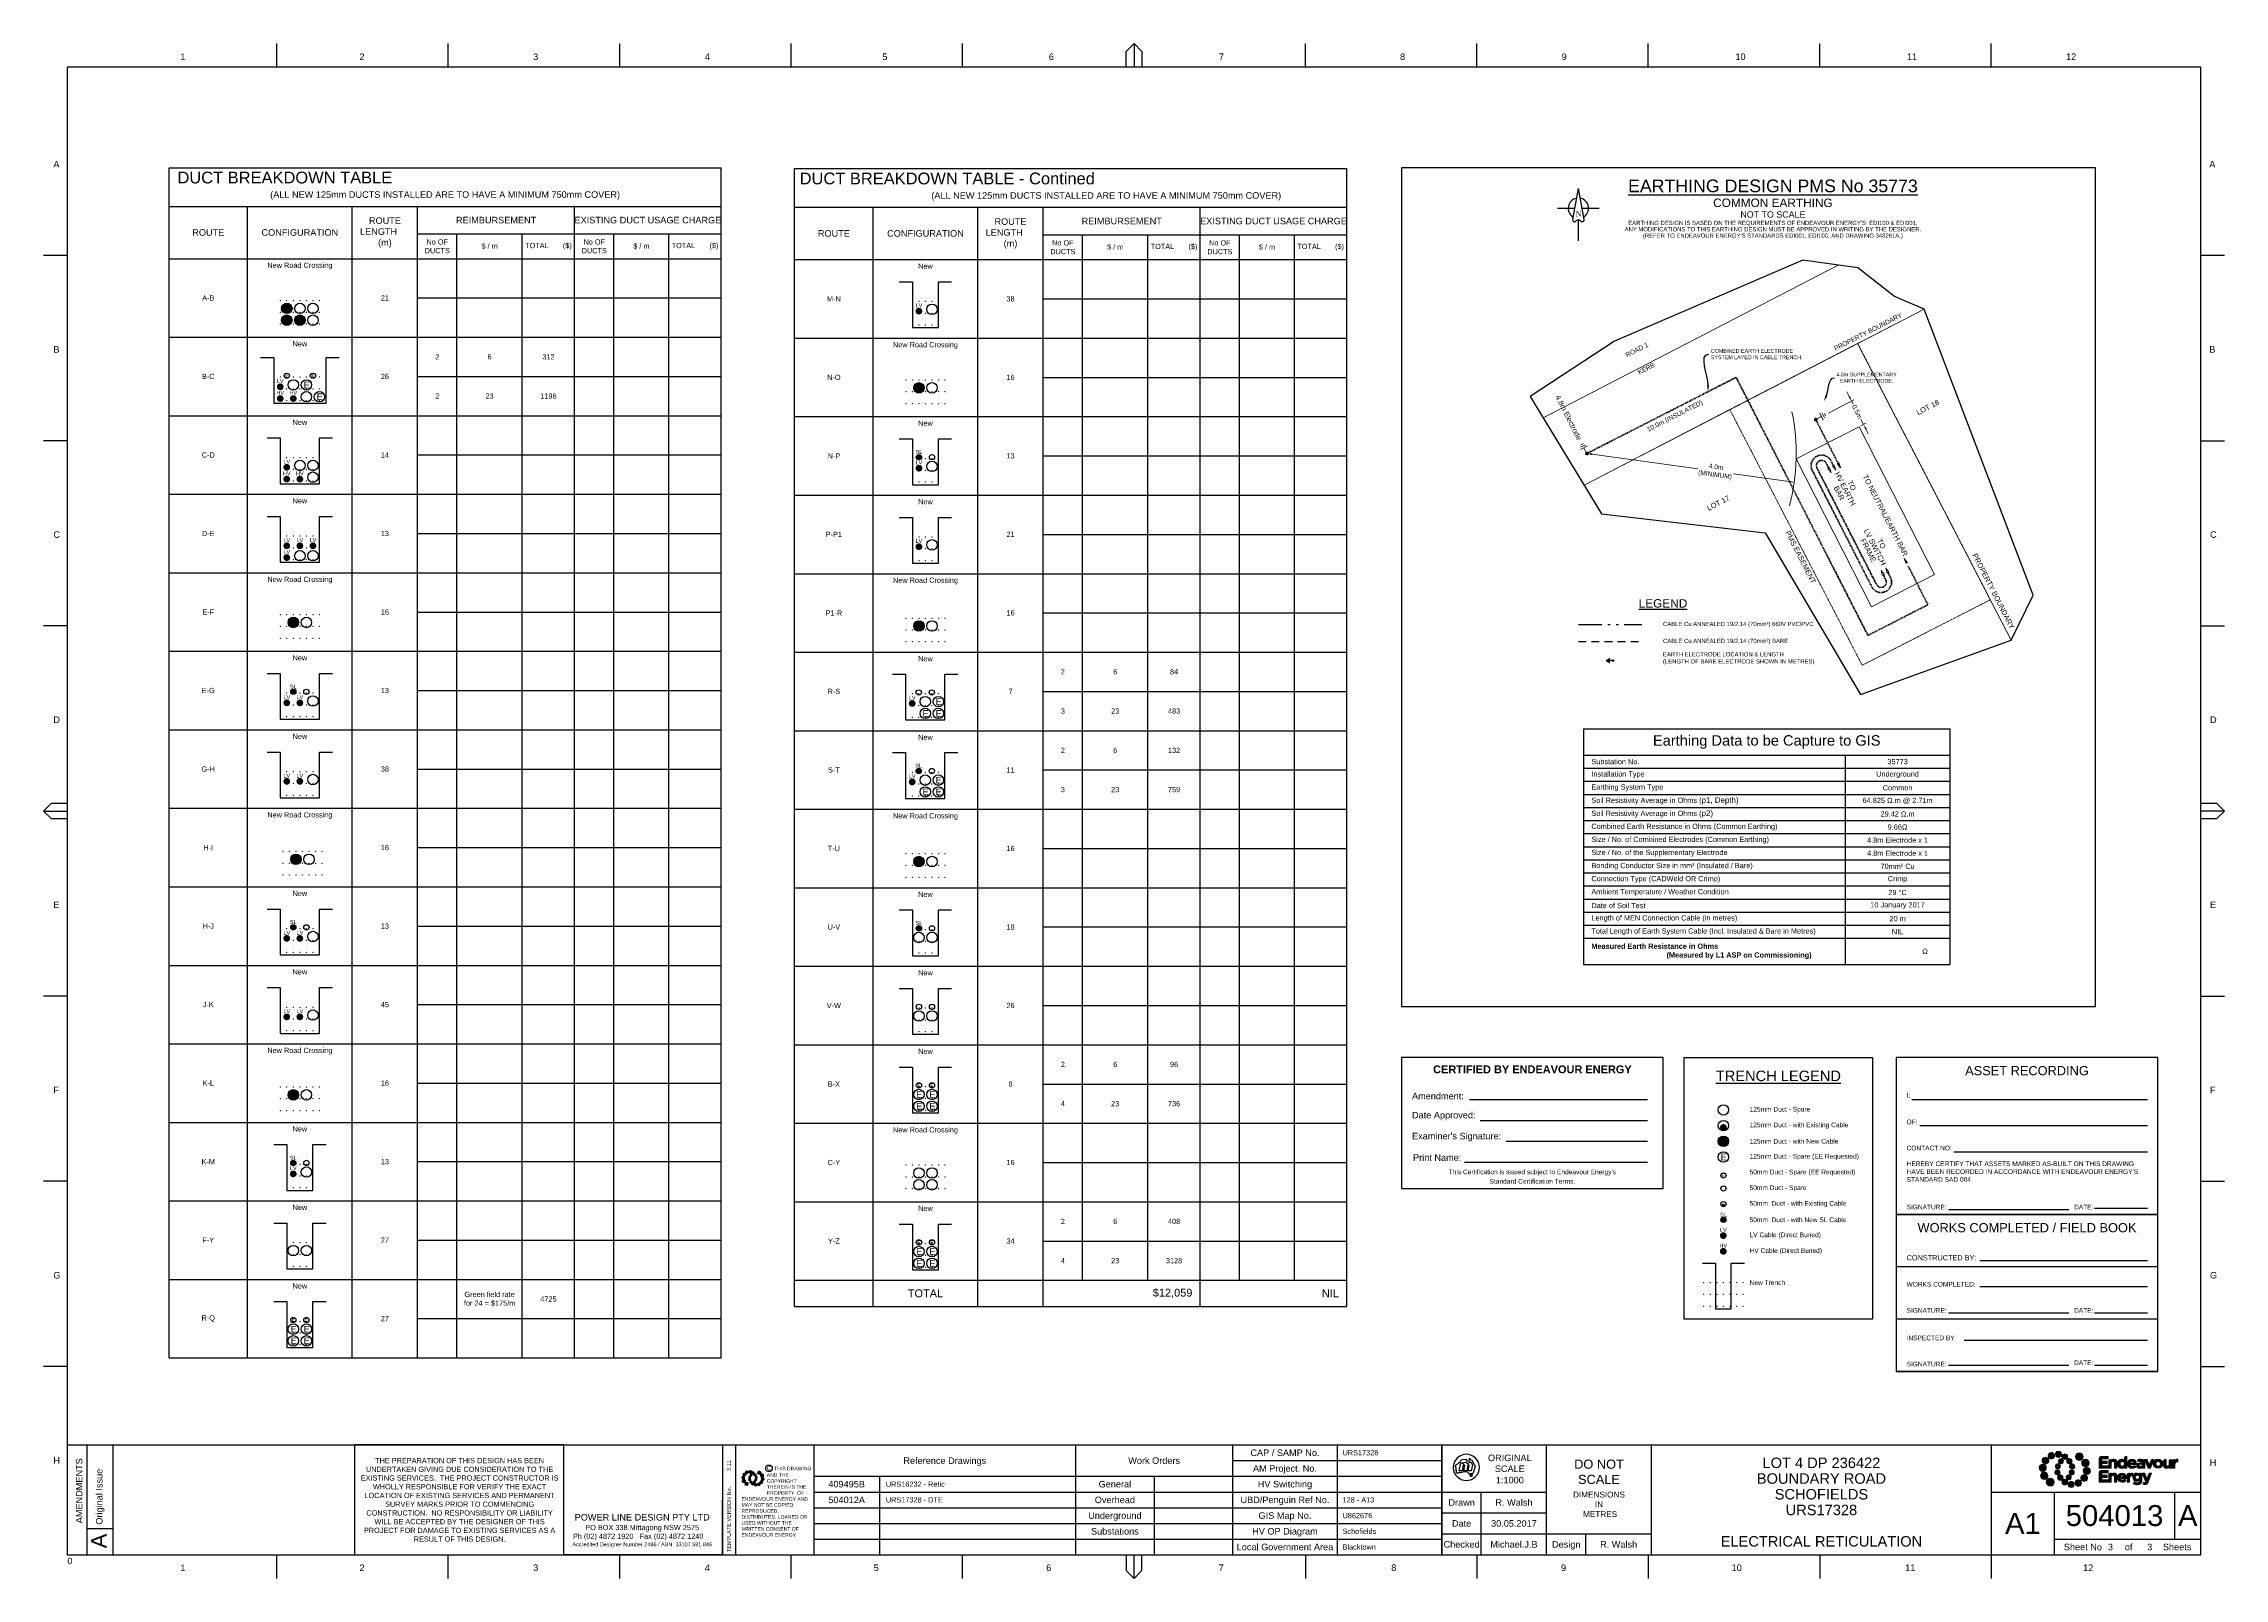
# Paper-space layout 'DUCT' of a CAD drawing. Header units: metres, sheet in millimetres. Extents: x -9 to 824, y -9 to 577.
# The model-space entities are those that its viewports show. They can reach past a viewport. Long polylines and large blocks are cut down to what shows.
import ezdxf
from ezdxf import colors
from ezdxf.entities.mleader import LeaderData, LeaderLine
from ezdxf.enums import TextEntityAlignment as Align
from ezdxf.math import Vec2, Vec3

# ---------------------------------------------------------------- set-up
doc = ezdxf.new("R2010")
doc.units = ezdxf.units.M
for name, pattern in [('Dash', [5, 3, -2]), ('DASHED', [19.05, 12.7, -6.35]), ('PHANTOM', [6.15, 3, -0.75, 0.3, -0.75, 0.3, -0.75, 0.3])]:
    doc.linetypes.add(name, pattern=pattern)
doc.layers.get('0').update_dxf_attribs({"color": 6})
doc.layers.add('_User Miscellaneous10', color=252, linetype='Continuous', lineweight=13, plot=False, transparency=0.65)
doc.layers.add('_User Miscellaneous7', color=3, linetype='Continuous', lineweight=13)
doc.layers.add('Notes', color=7, linetype='Continuous')
doc.layers.add('Viewports', color=6, linetype='Continuous', plot=False)
doc.styles.add('ARIAL', font='arial.ttf', dxfattribs={"height": 2})
doc.styles.add('iecARIAL', font='arial.ttf', dxfattribs={"height": 2})
doc.styles.add('iecNAME', font='times.ttf')
doc.styles.add('ieISOCP', font='arial.ttf', dxfattribs={"height": 1.5})
doc.styles.get("Standard").update_dxf_attribs({"font": 'arial.ttf'})
doc.linetypes.add('IE Trench HV', pattern='A,4,-0.4,["/",Standard,S=2,R=0,X=0.25,Y=-1],-1.6', length=6)
doc.dimstyles.new('1.8mm_1_50', dxfattribs={"dimtxt": 0.09, "dimasz": 0.1, "dimexe": 0.05, "dimexo": 0.15, "dimgap": 0.025, "dimtad": 0, "dimtoh": 1, "dimlfac": -1, "dimzin": 12, "dimdsep": 46, "dimtxsty": 'Standard', "dimcen": 1, "dimclrd": 256, "dimclre": 256, "dimclrt": 256, "dimazin": 3, "dimtfac": 1, "dimtmove": 0, "dimatfit": 3, "dimfxl": 1, "dimtolj": 1, "dimtzin": 0, "dimlwd": -1, "dimlwe": -1, "dimarcsym": 0})

# ---------------------------------------------------------------- blocks, each defined once
blk = doc.blocks.new('EE_LOGO_SMALL')
at = {"layer": 'Notes'}
h = blk.add_hatch(color=256, dxfattribs=at)
edge = h.paths.add_edge_path()
edge.add_spline(control_points=[(-8.4, 2), (-9.2, 2), (-9.8, 1.4), (-9.8, 0.7), (-9.9, -0.1), (-9.3, -0.7), (-8.6, -0.8), (-7.8, -0.8), (-7.2, -0.2), (-7.1, 0.5), (-7.1, 1.3), (-7.7, 1.9), (-8.4, 2)], knot_values=[0, 0, 0, 0, 1, 1, 1, 2, 2, 2, 3, 3, 3, 4, 4, 4, 4], degree=3, periodic=0)
h = blk.add_hatch(color=256, dxfattribs=at)
edge = h.paths.add_edge_path()
edge.add_spline(control_points=[(-6.8, 4.5), (-7.4, 4.8), (-8.2, 4.6), (-8.6, 4), (-8.9, 3.4), (-8.7, 2.6), (-8.1, 2.2), (-7.5, 1.9), (-6.7, 2.1), (-6.3, 2.7), (-6, 3.3), (-6.2, 4.1), (-6.8, 4.5)], knot_values=[0, 0, 0, 0, 1, 1, 1, 2, 2, 2, 3, 3, 3, 4, 4, 4, 4], degree=3, periodic=0)
h = blk.add_hatch(color=256, dxfattribs=at)
edge = h.paths.add_edge_path()
edge.add_spline(control_points=[(-4.2, 5.9), (-4.6, 6.5), (-5.3, 6.6), (-5.9, 6.3), (-6.4, 5.9), (-6.6, 5.1), (-6.2, 4.6), (-5.9, 4), (-5.1, 3.8), (-4.6, 4.2), (-4, 4.6), (-3.8, 5.3), (-4.2, 5.9)], knot_values=[0, 0, 0, 0, 1, 1, 1, 2, 2, 2, 3, 3, 3, 4, 4, 4, 4], degree=3, periodic=0)
h = blk.add_hatch(color=256, dxfattribs=at)
edge = h.paths.add_edge_path()
edge.add_spline(control_points=[(-1.3, 5.9), (-1.4, 6.5), (-2, 7), (-2.6, 6.9), (-3.3, 6.9), (-3.7, 6.3), (-3.7, 5.6), (-3.6, 5), (-3, 4.5), (-2.4, 4.6), (-1.7, 4.7), (-1.3, 5.2), (-1.3, 5.9)], knot_values=[0, 0, 0, 0, 1, 1, 1, 2, 2, 2, 3, 3, 3, 4, 4, 4, 4], degree=3, periodic=0)
h = blk.add_hatch(color=256, dxfattribs=at)
edge = h.paths.add_edge_path()
edge.add_spline(control_points=[(-2.5, 2.1), (-3, 2.2), (-3.5, 1.9), (-3.6, 1.3), (-3.7, 0.8), (-3.4, 0.3), (-2.9, 0.2), (-2.4, 0.1), (-1.9, 0.4), (-1.8, 0.9), (-1.7, 1.5), (-2, 2), (-2.5, 2.1)], knot_values=[0, 0, 0, 0, 1, 1, 1, 2, 2, 2, 3, 3, 3, 4, 4, 4, 4], degree=3, periodic=0)
h = blk.add_hatch(color=256, dxfattribs=at)
edge = h.paths.add_edge_path()
edge.add_spline(control_points=[(1, 4.9), (1, 4.3), (0.5, 3.8), (-0.1, 3.8), (-0.7, 3.8), (-1.2, 4.3), (-1.2, 4.9), (-1.2, 5.5), (-0.7, 6), (-0.1, 6), (0.5, 6), (1, 5.5), (1, 4.9)], knot_values=[0, 0, 0, 0, 1, 1, 1, 2, 2, 2, 3, 3, 3, 4, 4, 4, 4], degree=3, periodic=0)
edge = h.paths.add_edge_path()
edge.add_spline(control_points=[(-1.4, 4), (-1.9, 4.1), (-2.4, 3.8), (-2.5, 3.3), (-2.6, 2.7), (-2.3, 2.2), (-1.8, 2.1), (-1.3, 2), (-0.7, 2.3), (-0.6, 2.9), (-0.5, 3.4), (-0.9, 3.9), (-1.4, 4)], knot_values=[0, 0, 0, 0, 1, 1, 1, 2, 2, 2, 3, 3, 3, 4, 4, 4, 4], degree=3, periodic=0)
h = blk.add_hatch(color=256, dxfattribs=at)
edge = h.paths.add_edge_path()
edge.add_spline(control_points=[(2.3, 2.4), (2.8, 2.8), (2.8, 3.4), (2.4, 3.9), (2, 4.3), (1.4, 4.3), (0.9, 3.9), (0.5, 3.6), (0.5, 2.9), (0.9, 2.5), (1.2, 2), (1.9, 2), (2.3, 2.4)], knot_values=[0, 0, 0, 0, 1, 1, 1, 2, 2, 2, 3, 3, 3, 4, 4, 4, 4], degree=3, periodic=0)
edge = h.paths.add_edge_path()
edge.add_spline(control_points=[(1, 4.9), (1, 4.3), (0.5, 3.8), (-0.1, 3.8), (-0.7, 3.8), (-1.2, 4.3), (-1.2, 4.9), (-1.2, 5.5), (-0.7, 6), (-0.1, 6), (0.5, 6), (1, 5.5), (1, 4.9)], knot_values=[0, 0, 0, 0, 1, 1, 1, 2, 2, 2, 3, 3, 3, 4, 4, 4, 4], degree=3, periodic=0)
h = blk.add_hatch(color=256, dxfattribs=at)
edge = h.paths.add_edge_path()
edge.add_spline(control_points=[(1, 4.9), (1, 4.3), (0.5, 3.8), (-0.1, 3.8), (-0.7, 3.8), (-1.2, 4.3), (-1.2, 4.9), (-1.2, 5.5), (-0.7, 6), (-0.1, 6), (0.5, 6), (1, 5.5), (1, 4.9)], knot_values=[0, 0, 0, 0, 1, 1, 1, 2, 2, 2, 3, 3, 3, 4, 4, 4, 4], degree=3, periodic=0)
edge = h.paths.add_edge_path(flags=16)
edge.add_spline(control_points=[(1, 4.9), (1, 4.3), (0.5, 3.8), (-0.1, 3.8), (-0.7, 3.8), (-1.2, 4.3), (-1.2, 4.9), (-1.2, 5.5), (-0.7, 6), (-0.1, 6), (0.5, 6), (1, 5.5), (1, 4.9)], knot_values=[0, 0, 0, 0, 1, 1, 1, 2, 2, 2, 3, 3, 3, 4, 4, 4, 4], degree=3, periodic=0)
h = blk.add_hatch(color=256, dxfattribs=at)
edge = h.paths.add_edge_path()
edge.add_spline(control_points=[(3, 0.2), (3.5, 0.3), (3.8, 0.9), (3.7, 1.4), (3.6, 1.9), (3, 2.3), (2.5, 2.1), (1.9, 2), (1.6, 1.4), (1.8, 0.9), (1.9, 0.4), (2.5, 0.1), (3, 0.2)], knot_values=[0, 0, 0, 0, 1, 1, 1, 2, 2, 2, 3, 3, 3, 4, 4, 4, 4], degree=3, periodic=0)
h = blk.add_hatch(color=256, dxfattribs=at)
edge = h.paths.add_edge_path()
edge.add_spline(control_points=[(7, 4.9), (7, 4), (6.3, 3.4), (5.5, 3.4), (4.6, 3.4), (4, 4), (4, 4.9), (4, 5.7), (4.6, 6.4), (5.5, 6.4), (6.3, 6.4), (7, 5.7), (7, 4.9)], knot_values=[0, 0, 0, 0, 1, 1, 1, 2, 2, 2, 3, 3, 3, 4, 4, 4, 4], degree=3, periodic=0)
h = blk.add_hatch(color=256, dxfattribs=at)
edge = h.paths.add_edge_path()
edge.add_spline(control_points=[(8.4, 1.1), (9.1, 1.5), (9.4, 2.3), (9.1, 3), (8.8, 3.7), (7.9, 4.1), (7.2, 3.8), (6.5, 3.4), (6.2, 2.6), (6.5, 1.9), (6.8, 1.2), (7.7, 0.8), (8.4, 1.1)], knot_values=[0, 0, 0, 0, 1, 1, 1, 2, 2, 2, 3, 3, 3, 4, 4, 4, 4], degree=3, periodic=0)
h = blk.add_hatch(color=256, dxfattribs=at)
edge = h.paths.add_edge_path()
edge.add_spline(control_points=[(8.3, -1.9), (9, -1.9), (9.7, -1.4), (9.7, -0.6), (9.7, 0.1), (9.2, 0.8), (8.4, 0.8), (7.7, 0.8), (7, 0.3), (7, -0.5), (6.9, -1.2), (7.5, -1.9), (8.3, -1.9)], knot_values=[0, 0, 0, 0, 1, 1, 1, 2, 2, 2, 3, 3, 3, 4, 4, 4, 4], degree=3, periodic=0)
h = blk.add_hatch(color=256, dxfattribs=at)
edge = h.paths.add_edge_path()
edge.add_spline(control_points=[(-8.5, -1.1), (-9.2, -1.4), (-9.6, -2.3), (-9.3, -3), (-8.9, -3.7), (-8.1, -4), (-7.4, -3.7), (-6.7, -3.4), (-6.3, -2.5), (-6.6, -1.8), (-7, -1.1), (-7.8, -0.8), (-8.5, -1.1)], knot_values=[0, 0, 0, 0, 1, 1, 1, 2, 2, 2, 3, 3, 3, 4, 4, 4, 4], degree=3, periodic=0)
h = blk.add_hatch(color=256, dxfattribs=at)
edge = h.paths.add_edge_path()
edge.add_spline(control_points=[(-7.1, -4.8), (-7.1, -4), (-6.5, -3.3), (-5.6, -3.3), (-4.8, -3.3), (-4.1, -4), (-4.1, -4.8), (-4.1, -5.7), (-4.8, -6.3), (-5.6, -6.3), (-6.5, -6.3), (-7.1, -5.7), (-7.1, -4.8)], knot_values=[0, 0, 0, 0, 1, 1, 1, 2, 2, 2, 3, 3, 3, 4, 4, 4, 4], degree=3, periodic=0)
h = blk.add_hatch(color=256, dxfattribs=at)
edge = h.paths.add_edge_path()
edge.add_spline(control_points=[(-3.1, -0.2), (-3.7, -0.3), (-4, -0.8), (-3.8, -1.4), (-3.7, -1.9), (-3.2, -2.2), (-2.6, -2.1), (-2.1, -1.9), (-1.8, -1.4), (-1.9, -0.9), (-2.1, -0.3), (-2.6, 0), (-3.1, -0.2)], knot_values=[0, 0, 0, 0, 1, 1, 1, 2, 2, 2, 3, 3, 3, 4, 4, 4, 4], degree=3, periodic=0)
h = blk.add_hatch(color=256, dxfattribs=at)
edge = h.paths.add_edge_path()
edge.add_spline(control_points=[(-2.5, -2.3), (-2.9, -2.7), (-3, -3.4), (-2.6, -3.8), (-2.2, -4.2), (-1.5, -4.3), (-1.1, -3.9), (-0.7, -3.5), (-0.6, -2.8), (-1, -2.4), (-1.4, -2), (-2, -1.9), (-2.5, -2.3)], knot_values=[0, 0, 0, 0, 1, 1, 1, 2, 2, 2, 3, 3, 3, 4, 4, 4, 4], degree=3, periodic=0)
h = blk.add_hatch(color=256, dxfattribs=at)
edge = h.paths.add_edge_path()
edge.add_spline(control_points=[(-1.2, -4.8), (-1.2, -4.2), (-0.7, -3.7), (-0.1, -3.7), (0.5, -3.7), (1, -4.2), (1, -4.8), (1, -5.4), (0.5, -5.9), (-0.1, -5.9), (-0.7, -5.9), (-1.2, -5.4), (-1.2, -4.8)], knot_values=[0, 0, 0, 0, 1, 1, 1, 2, 2, 2, 3, 3, 3, 4, 4, 4, 4], degree=3, periodic=0)
h = blk.add_hatch(color=256, dxfattribs=at)
edge = h.paths.add_edge_path()
edge.add_spline(control_points=[(1.2, -3.9), (1.7, -4.1), (2.2, -3.7), (2.3, -3.2), (2.5, -2.7), (2.1, -2.2), (1.6, -2.1), (1.1, -2), (0.6, -2.3), (0.5, -2.8), (0.4, -3.3), (0.7, -3.8), (1.2, -3.9)], knot_values=[0, 0, 0, 0, 1, 1, 1, 2, 2, 2, 3, 3, 3, 4, 4, 4, 4], degree=3, periodic=0)
h = blk.add_hatch(color=256, dxfattribs=at)
edge = h.paths.add_edge_path()
edge.add_spline(control_points=[(1.2, -5.8), (1.3, -6.5), (1.8, -6.9), (2.5, -6.9), (3.1, -6.8), (3.6, -6.2), (3.5, -5.6), (3.4, -5), (2.9, -4.5), (2.2, -4.6), (1.6, -4.6), (1.1, -5.2), (1.2, -5.8)], knot_values=[0, 0, 0, 0, 1, 1, 1, 2, 2, 2, 3, 3, 3, 4, 4, 4, 4], degree=3, periodic=0)
h = blk.add_hatch(color=256, dxfattribs=at)
edge = h.paths.add_edge_path()
edge.add_spline(control_points=[(2.4, -2), (2.9, -2.1), (3.4, -1.8), (3.5, -1.3), (3.6, -0.8), (3.3, -0.3), (2.8, -0.2), (2.2, -0.1), (1.7, -0.4), (1.6, -0.9), (1.5, -1.4), (1.8, -1.9), (2.4, -2)], knot_values=[0, 0, 0, 0, 1, 1, 1, 2, 2, 2, 3, 3, 3, 4, 4, 4, 4], degree=3, periodic=0)
h = blk.add_hatch(color=256, dxfattribs=at)
edge = h.paths.add_edge_path()
edge.add_spline(control_points=[(4, -5.8), (4.4, -6.4), (5.2, -6.6), (5.7, -6.2), (6.3, -5.8), (6.5, -5.1), (6.1, -4.5), (5.7, -4), (5, -3.8), (4.4, -4.2), (3.8, -4.5), (3.7, -5.3), (4, -5.8)], knot_values=[0, 0, 0, 0, 1, 1, 1, 2, 2, 2, 3, 3, 3, 4, 4, 4, 4], degree=3, periodic=0)
h = blk.add_hatch(color=256, dxfattribs=at)
edge = h.paths.add_edge_path()
edge.add_spline(control_points=[(6.7, -4.4), (7.3, -4.8), (8.1, -4.6), (8.4, -4), (8.8, -3.3), (8.6, -2.6), (8, -2.2), (7.3, -1.8), (6.6, -2.1), (6.2, -2.7), (5.8, -3.3), (6, -4.1), (6.7, -4.4)], knot_values=[0, 0, 0, 0, 1, 1, 1, 2, 2, 2, 3, 3, 3, 4, 4, 4, 4], degree=3, periodic=0)
at = {"layer": 'Notes', "lineweight": 0}
for points in [[(1.8, 2.1), (1.8, 2.1)], [(-2, -2.1), (-2, -2.1)]]:
    blk.add_lwpolyline(points, dxfattribs=at)
for points in [[(-8.4, 2), (-9.2, 2), (-9.8, 1.4), (-9.8, 0.7), (-9.9, -0.1), (-9.3, -0.7), (-8.6, -0.8), (-7.8, -0.8), (-7.2, -0.2), (-7.1, 0.5), (-7.1, 1.3), (-7.7, 1.9), (-8.4, 2)], [(-6.8, 4.5), (-7.4, 4.8), (-8.2, 4.6), (-8.6, 4), (-8.9, 3.4), (-8.7, 2.6), (-8.1, 2.2), (-7.5, 1.9), (-6.7, 2.1), (-6.3, 2.7), (-6, 3.3), (-6.2, 4.1), (-6.8, 4.5)], [(-4.2, 5.9), (-4.6, 6.5), (-5.3, 6.6), (-5.9, 6.3), (-6.4, 5.9), (-6.6, 5.1), (-6.2, 4.6), (-5.9, 4), (-5.1, 3.8), (-4.6, 4.2), (-4, 4.6), (-3.8, 5.3), (-4.2, 5.9)], [(-1.3, 5.9), (-1.4, 6.5), (-2, 7), (-2.6, 6.9), (-3.3, 6.9), (-3.7, 6.3), (-3.7, 5.6), (-3.6, 5), (-3, 4.5), (-2.4, 4.6), (-1.7, 4.7), (-1.3, 5.2), (-1.3, 5.9)], [(-2.5, 2.1), (-3, 2.2), (-3.5, 1.9), (-3.6, 1.3), (-3.7, 0.8), (-3.4, 0.3), (-2.9, 0.2), (-2.4, 0.1), (-1.9, 0.4), (-1.8, 0.9), (-1.7, 1.5), (-2, 2), (-2.5, 2.1)], [(-1.4, 4), (-1.9, 4.1), (-2.4, 3.8), (-2.5, 3.3), (-2.6, 2.7), (-2.3, 2.2), (-1.8, 2.1), (-1.3, 2), (-0.7, 2.3), (-0.6, 2.9), (-0.5, 3.4), (-0.9, 3.9), (-1.4, 4)], [(1, 4.9), (1, 4.3), (0.5, 3.8), (-0.1, 3.8), (-0.7, 3.8), (-1.2, 4.3), (-1.2, 4.9), (-1.2, 5.5), (-0.7, 6), (-0.1, 6), (0.5, 6), (1, 5.5), (1, 4.9)], [(1, 4.9), (1, 4.3), (0.5, 3.8), (-0.1, 3.8), (-0.7, 3.8), (-1.2, 4.3), (-1.2, 4.9), (-1.2, 5.5), (-0.7, 6), (-0.1, 6), (0.5, 6), (1, 5.5), (1, 4.9)], [(2.3, 2.4), (2.8, 2.8), (2.8, 3.4), (2.4, 3.9), (2, 4.3), (1.4, 4.3), (0.9, 3.9), (0.5, 3.6), (0.5, 2.9), (0.9, 2.5), (1.2, 2), (1.9, 2), (2.3, 2.4)], [(3, 0.2), (3.5, 0.3), (3.8, 0.9), (3.7, 1.4), (3.6, 1.9), (3, 2.3), (2.5, 2.1), (1.9, 2), (1.6, 1.4), (1.8, 0.9), (1.9, 0.4), (2.5, 0.1), (3, 0.2)], [(7, 4.9), (7, 4), (6.3, 3.4), (5.5, 3.4), (4.6, 3.4), (4, 4), (4, 4.9), (4, 5.7), (4.6, 6.4), (5.5, 6.4), (6.3, 6.4), (7, 5.7), (7, 4.9)], [(8.4, 1.1), (9.1, 1.5), (9.4, 2.3), (9.1, 3), (8.8, 3.7), (7.9, 4.1), (7.2, 3.8), (6.5, 3.4), (6.2, 2.6), (6.5, 1.9), (6.8, 1.2), (7.7, 0.8), (8.4, 1.1)], [(8.3, -1.9), (9, -1.9), (9.7, -1.4), (9.7, -0.6), (9.7, 0.1), (9.2, 0.8), (8.4, 0.8), (7.7, 0.8), (7, 0.3), (7, -0.5), (6.9, -1.2), (7.5, -1.9), (8.3, -1.9)], [(-8.5, -1.1), (-9.2, -1.4), (-9.6, -2.3), (-9.3, -3), (-8.9, -3.7), (-8.1, -4), (-7.4, -3.7), (-6.7, -3.4), (-6.3, -2.5), (-6.6, -1.8), (-7, -1.1), (-7.8, -0.8), (-8.5, -1.1)], [(-7.1, -4.8), (-7.1, -4), (-6.5, -3.3), (-5.6, -3.3), (-4.8, -3.3), (-4.1, -4), (-4.1, -4.8), (-4.1, -5.7), (-4.8, -6.3), (-5.6, -6.3), (-6.5, -6.3), (-7.1, -5.7), (-7.1, -4.8)], [(-3.1, -0.2), (-3.7, -0.3), (-4, -0.8), (-3.8, -1.4), (-3.7, -1.9), (-3.2, -2.2), (-2.6, -2.1), (-2.1, -1.9), (-1.8, -1.4), (-1.9, -0.9), (-2.1, -0.3), (-2.6, 0), (-3.1, -0.2)], [(-2.5, -2.3), (-2.9, -2.7), (-3, -3.4), (-2.6, -3.8), (-2.2, -4.2), (-1.5, -4.3), (-1.1, -3.9), (-0.7, -3.5), (-0.6, -2.8), (-1, -2.4), (-1.4, -2), (-2, -1.9), (-2.5, -2.3)], [(-1.2, -4.8), (-1.2, -4.2), (-0.7, -3.7), (-0.1, -3.7), (0.5, -3.7), (1, -4.2), (1, -4.8), (1, -5.4), (0.5, -5.9), (-0.1, -5.9), (-0.7, -5.9), (-1.2, -5.4), (-1.2, -4.8)], [(1.2, -3.9), (1.7, -4.1), (2.2, -3.7), (2.3, -3.2), (2.5, -2.7), (2.1, -2.2), (1.6, -2.1), (1.1, -2), (0.6, -2.3), (0.5, -2.8), (0.4, -3.3), (0.7, -3.8), (1.2, -3.9)], [(1.2, -5.8), (1.3, -6.5), (1.8, -6.9), (2.5, -6.9), (3.1, -6.8), (3.6, -6.2), (3.5, -5.6), (3.4, -5), (2.9, -4.5), (2.2, -4.6), (1.6, -4.6), (1.1, -5.2), (1.2, -5.8)], [(2.4, -2), (2.9, -2.1), (3.4, -1.8), (3.5, -1.3), (3.6, -0.8), (3.3, -0.3), (2.8, -0.2), (2.2, -0.1), (1.7, -0.4), (1.6, -0.9), (1.5, -1.4), (1.8, -1.9), (2.4, -2)], [(4, -5.8), (4.4, -6.4), (5.2, -6.6), (5.7, -6.2), (6.3, -5.8), (6.5, -5.1), (6.1, -4.5), (5.7, -4), (5, -3.8), (4.4, -4.2), (3.8, -4.5), (3.7, -5.3), (4, -5.8)], [(6.7, -4.4), (7.3, -4.8), (8.1, -4.6), (8.4, -4), (8.8, -3.3), (8.6, -2.6), (8, -2.2), (7.3, -1.8), (6.6, -2.1), (6.2, -2.7), (5.8, -3.3), (6, -4.1), (6.7, -4.4)]]:
    blk.add_open_spline(points, degree=3, knots=[0, 0, 0, 0, 1, 1, 1, 2, 2, 2, 3, 3, 3, 4, 4, 4, 4], dxfattribs=at)
blk = doc.blocks.new('EE_COPYRIGHT_A1')
at = {"layer": 'Notes'}
blk.add_circle((9.53, -0.82), 1.15, dxfattribs=at)
at = {"xscale": 0.4, "yscale": 0.4, "zscale": 0.4}
blk.add_blockref('EE_LOGO_SMALL', (3.96, -4.29), dxfattribs=at)
at = {"layer": 'Notes', "insert": (0, 0), "char_height": 1.25, "width": 24.1208, "attachment_point": 1, "style": 'ARIAL'}
blk.add_mtext('\\pt8.75;               ^I{\\H1.2x;C } THIS DRAWING\\P\\pi-8.75,l8.75,t8.75,20;       ^IAND THE ^I\\P\\pi0,t8.75;COPYRIGHT\\P\\pi-8.75,t1.25,8.75;^I^ITHEREIN IS THE PROPERTY  OF \\P\\pi0,l0,t1.25;ENDEAVOUR ENERGY AND MAY NOT BE COPIED, REPRODUCED, DISTRIBUTED, LOANED OR USED WITHOUT THE WRITTEN CONSENT OF ENDEAVOUR ENERGY', dxfattribs=at)
blk = doc.blocks.new('EE_LOGO')
h = blk.add_hatch(color=256)
edge = h.paths.add_edge_path()
edge.add_spline(control_points=[(-25.34, 1.94), (-26.08, 1.98), (-26.72, 1.41), (-26.77, 0.66), (-26.81, -0.09), (-26.24, -0.72), (-25.49, -0.77), (-24.74, -0.81), (-24.1, -0.24), (-24.06, 0.51), (-24.02, 1.25), (-24.59, 1.89), (-25.34, 1.94)], knot_values=[0, 0, 0, 0, 1, 1, 1, 2, 2, 2, 3, 3, 3, 4, 4, 4, 4], degree=3, periodic=0)
h = blk.add_hatch(color=256)
edge = h.paths.add_edge_path()
edge.add_spline(control_points=[(-23.73, 4.46), (-24.34, 4.81), (-25.13, 4.61), (-25.49, 3.99), (-25.85, 3.38), (-25.64, 2.59), (-25.03, 2.23), (-24.41, 1.87), (-23.63, 2.08), (-23.27, 2.69), (-22.91, 3.31), (-23.12, 4.1), (-23.73, 4.46)], knot_values=[0, 0, 0, 0, 1, 1, 1, 2, 2, 2, 3, 3, 3, 4, 4, 4, 4], degree=3, periodic=0)
h = blk.add_hatch(color=256)
edge = h.paths.add_edge_path()
edge.add_spline(control_points=[(-21.12, 5.87), (-21.48, 6.44), (-22.24, 6.61), (-22.81, 6.24), (-23.37, 5.88), (-23.54, 5.12), (-23.17, 4.55), (-22.81, 3.98), (-22.05, 3.82), (-21.48, 4.19), (-20.92, 4.55), (-20.75, 5.31), (-21.12, 5.87)], knot_values=[0, 0, 0, 0, 1, 1, 1, 2, 2, 2, 3, 3, 3, 4, 4, 4, 4], degree=3, periodic=0)
h = blk.add_hatch(color=256)
edge = h.paths.add_edge_path()
edge.add_spline(control_points=[(-19.43, 2.06), (-19.94, 2.17), (-20.44, 1.84), (-20.55, 1.33), (-20.66, 0.82), (-20.34, 0.32), (-19.83, 0.21), (-19.32, 0.1), (-18.81, 0.42), (-18.71, 0.93), (-18.59, 1.44), (-18.92, 1.95), (-19.43, 2.06)], knot_values=[0, 0, 0, 0, 1, 1, 1, 2, 2, 2, 3, 3, 3, 4, 4, 4, 4], degree=3, periodic=0)
h = blk.add_hatch(color=256)
edge = h.paths.add_edge_path()
edge.add_spline(control_points=[(-18.27, 5.87), (-18.34, 6.5), (-18.91, 6.97), (-19.54, 6.9), (-20.18, 6.84), (-20.65, 6.27), (-20.58, 5.63), (-20.52, 4.99), (-19.95, 4.53), (-19.31, 4.59), (-18.67, 4.66), (-18.21, 5.23), (-18.27, 5.87)], knot_values=[0, 0, 0, 0, 1, 1, 1, 2, 2, 2, 3, 3, 3, 4, 4, 4, 4], degree=3, periodic=0)
h = blk.add_hatch(color=256)
edge = h.paths.add_edge_path()
edge.add_spline(control_points=[(-15.91, 4.86), (-15.91, 4.26), (-16.4, 3.77), (-17, 3.77), (-17.6, 3.77), (-18.08, 4.26), (-18.08, 4.86), (-18.08, 5.46), (-17.6, 5.95), (-17, 5.95), (-16.4, 5.95), (-15.91, 5.46), (-15.91, 4.86)], knot_values=[0, 0, 0, 0, 1, 1, 1, 2, 2, 2, 3, 3, 3, 4, 4, 4, 4], degree=3, periodic=0)
edge = h.paths.add_edge_path()
edge.add_spline(control_points=[(-18.29, 3.97), (-18.8, 4.08), (-19.3, 3.76), (-19.41, 3.25), (-19.52, 2.74), (-19.2, 2.23), (-18.69, 2.12), (-18.18, 2.01), (-17.67, 2.33), (-17.56, 2.84), (-17.45, 3.35), (-17.78, 3.86), (-18.29, 3.97)], knot_values=[0, 0, 0, 0, 1, 1, 1, 2, 2, 2, 3, 3, 3, 4, 4, 4, 4], degree=3, periodic=0)
h = blk.add_hatch(color=256)
edge = h.paths.add_edge_path()
edge.add_spline(control_points=[(-14.59, 2.36), (-14.16, 2.75), (-14.12, 3.41), (-14.51, 3.84), (-14.89, 4.27), (-15.55, 4.31), (-15.99, 3.93), (-16.42, 3.54), (-16.46, 2.88), (-16.07, 2.45), (-15.69, 2.01), (-15.02, 1.98), (-14.59, 2.36)], knot_values=[0, 0, 0, 0, 1, 1, 1, 2, 2, 2, 3, 3, 3, 4, 4, 4, 4], degree=3, periodic=0)
edge = h.paths.add_edge_path()
edge.add_spline(control_points=[(-15.91, 4.86), (-15.91, 4.26), (-16.4, 3.77), (-17, 3.77), (-17.6, 3.77), (-18.08, 4.26), (-18.08, 4.86), (-18.08, 5.46), (-17.6, 5.95), (-17, 5.95), (-16.4, 5.95), (-15.91, 5.46), (-15.91, 4.86)], knot_values=[0, 0, 0, 0, 1, 1, 1, 2, 2, 2, 3, 3, 3, 4, 4, 4, 4], degree=3, periodic=0)
h = blk.add_hatch(color=256)
edge = h.paths.add_edge_path()
edge.add_spline(control_points=[(-15.91, 4.86), (-15.91, 4.26), (-16.4, 3.77), (-17, 3.77), (-17.6, 3.77), (-18.08, 4.26), (-18.08, 4.86), (-18.08, 5.46), (-17.6, 5.95), (-17, 5.95), (-16.4, 5.95), (-15.91, 5.46), (-15.91, 4.86)], knot_values=[0, 0, 0, 0, 1, 1, 1, 2, 2, 2, 3, 3, 3, 4, 4, 4, 4], degree=3, periodic=0)
edge = h.paths.add_edge_path(flags=16)
edge.add_spline(control_points=[(-15.91, 4.86), (-15.91, 4.26), (-16.4, 3.77), (-17, 3.77), (-17.6, 3.77), (-18.08, 4.26), (-18.08, 4.86), (-18.08, 5.46), (-17.6, 5.95), (-17, 5.95), (-16.4, 5.95), (-15.91, 5.46), (-15.91, 4.86)], knot_values=[0, 0, 0, 0, 1, 1, 1, 2, 2, 2, 3, 3, 3, 4, 4, 4, 4], degree=3, periodic=0)
h = blk.add_hatch(color=256)
edge = h.paths.add_edge_path()
edge.add_spline(control_points=[(-13.94, 0.18), (-13.41, 0.32), (-13.09, 0.87), (-13.23, 1.4), (-13.37, 1.93), (-13.92, 2.25), (-14.45, 2.11), (-14.98, 1.97), (-15.3, 1.42), (-15.16, 0.89), (-15.02, 0.36), (-14.47, 0.04), (-13.94, 0.18)], knot_values=[0, 0, 0, 0, 1, 1, 1, 2, 2, 2, 3, 3, 3, 4, 4, 4, 4], degree=3, periodic=0)
h = blk.add_hatch(color=256)
edge = h.paths.add_edge_path()
edge.add_spline(control_points=[(-9.93, 4.86), (-9.93, 4.03), (-10.61, 3.35), (-11.44, 3.35), (-12.28, 3.35), (-12.95, 4.03), (-12.95, 4.86), (-12.95, 5.69), (-12.28, 6.37), (-11.44, 6.37), (-10.61, 6.37), (-9.93, 5.69), (-9.93, 4.86)], knot_values=[0, 0, 0, 0, 1, 1, 1, 2, 2, 2, 3, 3, 3, 4, 4, 4, 4], degree=3, periodic=0)
h = blk.add_hatch(color=256)
edge = h.paths.add_edge_path()
edge.add_spline(control_points=[(-8.55, 1.13), (-7.83, 1.45), (-7.5, 2.29), (-7.82, 3.01), (-8.14, 3.73), (-8.98, 4.06), (-9.7, 3.74), (-10.42, 3.42), (-10.75, 2.58), (-10.43, 1.86), (-10.11, 1.14), (-9.27, 0.81), (-8.55, 1.13)], knot_values=[0, 0, 0, 0, 1, 1, 1, 2, 2, 2, 3, 3, 3, 4, 4, 4, 4], degree=3, periodic=0)
h = blk.add_hatch(color=256)
edge = h.paths.add_edge_path()
edge.add_spline(control_points=[(-8.66, -1.92), (-7.91, -1.96), (-7.27, -1.39), (-7.23, -0.64), (-7.19, 0.1), (-7.76, 0.74), (-8.51, 0.78), (-9.25, 0.83), (-9.89, 0.26), (-9.94, -0.49), (-9.98, -1.24), (-9.41, -1.88), (-8.66, -1.92)], knot_values=[0, 0, 0, 0, 1, 1, 1, 2, 2, 2, 3, 3, 3, 4, 4, 4, 4], degree=3, periodic=0)
h = blk.add_hatch(color=256)
edge = h.paths.add_edge_path()
edge.add_spline(control_points=[(-3.85, 0.44), (-3.85, 0.44), (-3.85, 4.25), (-3.85, 4.3), (-3.85, 4.35), (-3.85, 4.86), (-3.29, 4.86), (-2.74, 4.86), (-0.49, 4.86), (-0.49, 4.86), (-0.49, 4.86), (-0.49, 4), (-0.49, 4), (-0.49, 4), (-2.89, 4), (-2.89, 4), (-2.89, 4), (-2.89, 3.1), (-2.89, 3.1), (-2.89, 3.1), (-0.8, 3.1), (-0.8, 3.1), (-0.8, 3.1), (-0.8, 2.23), (-0.8, 2.23), (-0.8, 2.23), (-2.89, 2.23), (-2.89, 2.23), (-2.89, 2.23), (-2.89, 1.31), (-2.89, 1.31), (-2.89, 1.31), (-0.49, 1.31), (-0.49, 1.31), (-0.49, 1.31), (-0.49, 0.44), (-0.49, 0.44), (-0.49, 0.44), (-3.85, 0.44), (-3.85, 0.44)], knot_values=[0, 0, 0, 0, 1, 1, 1, 2, 2, 2, 3, 3, 3, 4, 4, 4, 5, 5, 5, 6, 6, 6, 7, 7, 7, 8, 8, 8, 9, 9, 9, 10, 10, 10, 11, 11, 11, 12, 12, 12, 13, 13, 13, 13], degree=3, periodic=0)
h = blk.add_hatch(color=256)
edge = h.paths.add_edge_path()
edge.add_spline(control_points=[(1.94, 0.44), (1.94, 0.44), (1.94, 2.33), (1.94, 2.33), (1.94, 2.78), (1.73, 3.02), (1.36, 3.02), (1, 3.02), (0.76, 2.78), (0.76, 2.33), (0.76, 2.33), (0.76, 0.44), (0.76, 0.44), (0.76, 0.44), (-0.2, 0.44), (-0.2, 0.44), (-0.2, 0.44), (-0.2, 3.21), (-0.2, 3.27), (-0.2, 3.33), (-0.2, 3.82), (0.36, 3.82), (0.76, 3.82), (0.76, 3.82), (0.76, 3.82), (0.76, 3.82), (0.76, 3.35), (0.76, 3.35), (0.98, 3.63), (1.27, 3.89), (1.75, 3.89), (2.48, 3.89), (2.9, 3.41), (2.9, 2.63), (2.9, 2.63), (2.9, 0.44), (2.9, 0.44), (2.9, 0.44), (1.94, 0.44), (1.94, 0.44)], knot_values=[0, 0, 0, 0, 1, 1, 1, 2, 2, 2, 3, 3, 3, 4, 4, 4, 5, 5, 5, 6, 6, 6, 7, 7, 7, 8, 8, 8, 9, 9, 9, 10, 10, 10, 11, 11, 11, 12, 12, 12, 13, 13, 13, 13], degree=3, periodic=0)
h = blk.add_hatch(color=256)
edge = h.paths.add_edge_path(flags=16)
edge.add_spline(control_points=[(5.8, 2.13), (5.8, 2.69), (5.43, 3.07), (4.98, 3.07), (4.53, 3.07), (4.15, 2.7), (4.15, 2.13), (4.15, 2.13), (4.15, 2.12), (4.15, 2.12), (4.15, 1.56), (4.53, 1.19), (4.98, 1.19), (5.43, 1.19), (5.8, 1.56), (5.8, 2.12), (5.8, 2.12), (5.8, 2.13), (5.8, 2.13)], knot_values=[0, 0, 0, 0, 1, 1, 1, 2, 2, 2, 3, 3, 3, 4, 4, 4, 5, 5, 5, 6, 6, 6, 6], degree=3, periodic=0)
edge = h.paths.add_edge_path()
edge.add_spline(control_points=[(5.79, 0.44), (5.79, 0.44), (5.79, 0.92), (5.79, 0.92), (5.55, 0.6), (5.23, 0.37), (4.73, 0.37), (3.94, 0.37), (3.19, 0.99), (3.19, 2.12), (3.19, 2.12), (3.19, 2.13), (3.19, 2.13), (3.19, 3.26), (3.93, 3.88), (4.73, 3.88), (5.24, 3.88), (5.56, 3.65), (5.79, 3.38), (5.79, 3.38), (5.79, 4.27), (5.79, 4.3), (5.79, 4.34), (5.79, 4.86), (6.34, 4.86), (6.73, 4.86), (6.75, 4.86), (6.75, 4.86), (6.75, 4.86), (6.75, 0.44), (6.75, 0.44), (6.75, 0.44), (5.79, 0.44), (5.79, 0.44)], knot_values=[0, 0, 0, 0, 1, 1, 1, 2, 2, 2, 3, 3, 3, 4, 4, 4, 5, 5, 5, 6, 6, 6, 7, 7, 7, 8, 8, 8, 9, 9, 9, 10, 10, 10, 11, 11, 11, 11], degree=3, periodic=0)
h = blk.add_hatch(color=256)
edge = h.paths.add_edge_path()
edge.add_spline(control_points=[(8.69, 3.89), (7.7, 3.89), (7.01, 3.09), (7.01, 2.13), (7.01, 2.13), (7.01, 2.12), (7.01, 2.12), (7.01, 1.08), (7.77, 0.37), (8.78, 0.37), (9.39, 0.37), (9.85, 0.61), (10.16, 1), (10.16, 1), (9.62, 1.48), (9.62, 1.48), (9.35, 1.24), (9.12, 1.14), (8.79, 1.14), (8.33, 1.13), (8, 1.49), (7.95, 1.86), (7.91, 2.18), (7.93, 2.29), (7.95, 2.43), (8.02, 2.85), (8.29, 3.12), (8.69, 3.12), (9.09, 3.12), (9.34, 2.83), (9.4, 2.4), (9.4, 2.4), (8.14, 2.4), (8.14, 2.4), (8.14, 2.4), (8.12, 1.8), (8.64, 1.8), (9.17, 1.8), (10.32, 1.8), (10.32, 1.8), (10.33, 1.89), (10.34, 1.95), (10.34, 2.04), (10.34, 2.04), (10.34, 2.05), (10.34, 2.05), (10.34, 3.01), (9.82, 3.89), (8.69, 3.89)], knot_values=[0, 0, 0, 0, 1, 1, 1, 2, 2, 2, 3, 3, 3, 4, 4, 4, 5, 5, 5, 6, 6, 6, 7, 7, 7, 8, 8, 8, 9, 9, 9, 10, 10, 10, 11, 11, 11, 12, 12, 12, 13, 13, 13, 14, 14, 14, 15, 15, 15, 16, 16, 16, 16], degree=3, periodic=0)
h = blk.add_hatch(color=256)
edge = h.paths.add_edge_path(flags=16)
edge.add_spline(control_points=[(12.69, 1.8), (12.53, 1.88), (12.31, 1.93), (12.08, 1.93), (11.67, 1.93), (11.42, 1.77), (11.42, 1.46), (11.42, 1.46), (11.42, 1.45), (11.42, 1.45), (11.42, 1.19), (11.63, 1.04), (11.94, 1.04), (12.39, 1.04), (12.69, 1.29), (12.69, 1.63), (12.69, 1.63), (12.69, 1.8), (12.69, 1.8)], knot_values=[0, 0, 0, 0, 1, 1, 1, 2, 2, 2, 3, 3, 3, 4, 4, 4, 5, 5, 5, 6, 6, 6, 6], degree=3, periodic=0)
edge = h.paths.add_edge_path()
edge.add_spline(control_points=[(12.67, 0.44), (12.67, 0.44), (12.67, 0.81), (12.67, 0.81), (12.44, 0.55), (12.12, 0.38), (11.65, 0.38), (11.01, 0.38), (10.49, 0.74), (10.49, 1.41), (10.49, 1.41), (10.49, 1.42), (10.49, 1.42), (10.49, 2.16), (11.05, 2.5), (11.85, 2.5), (12.19, 2.5), (12.44, 2.45), (12.68, 2.37), (12.68, 2.37), (12.68, 2.42), (12.68, 2.42), (12.68, 2.82), (12.43, 3.07), (11.95, 3.07), (11.59, 3.07), (11.33, 3), (11.02, 2.89), (11.02, 2.89), (10.78, 3.62), (10.78, 3.62), (11.15, 3.78), (11.52, 3.89), (12.09, 3.89), (13.14, 3.89), (13.6, 3.35), (13.6, 2.43), (13.6, 2.43), (13.6, 0.44), (13.6, 0.44), (13.6, 0.44), (12.67, 0.44), (12.67, 0.44)], knot_values=[0, 0, 0, 0, 1, 1, 1, 2, 2, 2, 3, 3, 3, 4, 4, 4, 5, 5, 5, 6, 6, 6, 7, 7, 7, 8, 8, 8, 9, 9, 9, 10, 10, 10, 11, 11, 11, 12, 12, 12, 13, 13, 13, 14, 14, 14, 14], degree=3, periodic=0)
h = blk.add_hatch(color=256)
edge = h.paths.add_edge_path()
edge.add_spline(control_points=[(15.71, 0.44), (15.71, 0.44), (14.84, 0.44), (14.84, 0.44), (14.84, 0.44), (13.51, 3.83), (13.51, 3.83), (13.51, 3.83), (14.53, 3.83), (14.53, 3.83), (14.53, 3.83), (15.28, 1.58), (15.28, 1.58), (15.28, 1.58), (15.86, 3.3), (15.86, 3.3), (15.86, 3.3), (16.02, 3.83), (16.4, 3.83), (16.78, 3.83), (17.04, 3.83), (17.04, 3.83), (17.04, 3.83), (15.71, 0.44), (15.71, 0.44)], knot_values=[0, 0, 0, 0, 1, 1, 1, 2, 2, 2, 3, 3, 3, 4, 4, 4, 5, 5, 5, 6, 6, 6, 7, 7, 7, 8, 8, 8, 8], degree=3, periodic=0)
h = blk.add_hatch(color=256)
edge = h.paths.add_edge_path(flags=16)
edge.add_spline(control_points=[(19.52, 2.16), (19.52, 2.66), (19.16, 3.09), (18.63, 3.09), (18.08, 3.09), (17.75, 2.67), (17.75, 2.17), (17.75, 2.17), (17.75, 2.16), (17.75, 2.16), (17.75, 1.66), (18.11, 1.22), (18.64, 1.22), (19.19, 1.22), (19.52, 1.65), (19.52, 2.15), (19.52, 2.15), (19.52, 2.16), (19.52, 2.16)], knot_values=[0, 0, 0, 0, 1, 1, 1, 2, 2, 2, 3, 3, 3, 4, 4, 4, 5, 5, 5, 6, 6, 6, 6], degree=3, periodic=0)
edge = h.paths.add_edge_path()
edge.add_spline(control_points=[(18.63, 0.4), (17.58, 0.4), (16.8, 1.17), (16.8, 2.15), (16.8, 2.15), (16.8, 2.16), (16.8, 2.16), (16.8, 3.13), (17.59, 3.92), (18.64, 3.92), (19.69, 3.92), (20.46, 3.14), (20.46, 2.17), (20.46, 2.17), (20.46, 2.16), (20.46, 2.16), (20.46, 1.19), (19.68, 0.4), (18.63, 0.4)], knot_values=[0, 0, 0, 0, 1, 1, 1, 2, 2, 2, 3, 3, 3, 4, 4, 4, 5, 5, 5, 6, 6, 6, 6], degree=3, periodic=0)
h = blk.add_hatch(color=256)
edge = h.paths.add_edge_path()
edge.add_spline(control_points=[(22.86, 0.44), (22.86, 0.44), (22.86, 0.92), (22.86, 0.92), (22.64, 0.64), (22.36, 0.38), (21.87, 0.38), (21.15, 0.38), (20.72, 0.86), (20.72, 1.63), (20.72, 1.63), (20.72, 3.22), (20.72, 3.27), (20.72, 3.32), (20.72, 3.82), (21.28, 3.82), (21.68, 3.82), (21.68, 3.82), (21.68, 3.82), (21.68, 3.82), (21.68, 1.94), (21.68, 1.94), (21.68, 1.48), (21.9, 1.25), (22.26, 1.25), (22.63, 1.25), (22.86, 1.48), (22.86, 1.94), (22.86, 1.94), (22.86, 3.2), (22.86, 3.27), (22.86, 3.34), (22.87, 3.82), (23.42, 3.82), (23.82, 3.82), (23.82, 3.82), (23.82, 3.82), (23.82, 3.82), (23.82, 0.44), (23.82, 0.44), (23.82, 0.44), (22.86, 0.44), (22.86, 0.44)], knot_values=[0, 0, 0, 0, 1, 1, 1, 2, 2, 2, 3, 3, 3, 4, 4, 4, 5, 5, 5, 6, 6, 6, 7, 7, 7, 8, 8, 8, 9, 9, 9, 10, 10, 10, 11, 11, 11, 12, 12, 12, 13, 13, 13, 14, 14, 14, 14], degree=3, periodic=0)
h = blk.add_hatch(color=256)
edge = h.paths.add_edge_path()
edge.add_spline(control_points=[(26.09, 2.88), (25.46, 2.88), (25.06, 2.5), (25.06, 1.69), (25.06, 1.69), (25.06, 0.44), (25.06, 0.44), (25.06, 0.44), (24.1, 0.44), (24.1, 0.44), (24.1, 0.44), (24.1, 3.24), (24.1, 3.27), (24.1, 3.3), (24.1, 3.83), (24.66, 3.83), (25.22, 3.83), (25.06, 3.83), (25.06, 3.83), (25.06, 3.83), (25.06, 3.14), (25.06, 3.14), (25.26, 3.61), (25.58, 3.91), (26.14, 3.89), (26.14, 3.89), (26.14, 2.88), (26.14, 2.88), (26.14, 2.88), (26.09, 2.88), (26.09, 2.88)], knot_values=[0, 0, 0, 0, 1, 1, 1, 2, 2, 2, 3, 3, 3, 4, 4, 4, 5, 5, 5, 6, 6, 6, 7, 7, 7, 8, 8, 8, 9, 9, 9, 10, 10, 10, 10], degree=3, periodic=0)
h = blk.add_hatch(color=256)
edge = h.paths.add_edge_path()
edge.add_spline(control_points=[(-25.45, -1.11), (-26.17, -1.43), (-26.5, -2.27), (-26.18, -2.99), (-25.86, -3.71), (-25.02, -4.04), (-24.3, -3.72), (-23.58, -3.4), (-23.25, -2.56), (-23.57, -1.84), (-23.88, -1.12), (-24.72, -0.79), (-25.45, -1.11)], knot_values=[0, 0, 0, 0, 1, 1, 1, 2, 2, 2, 3, 3, 3, 4, 4, 4, 4], degree=3, periodic=0)
h = blk.add_hatch(color=256)
edge = h.paths.add_edge_path()
edge.add_spline(control_points=[(-24.06, -4.84), (-24.06, -4.01), (-23.39, -3.33), (-22.55, -3.33), (-21.72, -3.33), (-21.04, -4.01), (-21.04, -4.84), (-21.04, -5.68), (-21.72, -6.35), (-22.55, -6.35), (-23.39, -6.35), (-24.06, -5.68), (-24.06, -4.84)], knot_values=[0, 0, 0, 0, 1, 1, 1, 2, 2, 2, 3, 3, 3, 4, 4, 4, 4], degree=3, periodic=0)
h = blk.add_hatch(color=256)
edge = h.paths.add_edge_path()
edge.add_spline(control_points=[(-20.06, -0.16), (-20.59, -0.3), (-20.9, -0.85), (-20.76, -1.38), (-20.63, -1.91), (-20.08, -2.23), (-19.55, -2.09), (-19.02, -1.95), (-18.7, -1.4), (-18.84, -0.87), (-18.98, -0.34), (-19.52, -0.02), (-20.06, -0.16)], knot_values=[0, 0, 0, 0, 1, 1, 1, 2, 2, 2, 3, 3, 3, 4, 4, 4, 4], degree=3, periodic=0)
h = blk.add_hatch(color=256)
edge = h.paths.add_edge_path()
edge.add_spline(control_points=[(-19.41, -2.34), (-19.84, -2.73), (-19.88, -3.39), (-19.49, -3.82), (-19.1, -4.26), (-18.44, -4.29), (-18.01, -3.91), (-17.58, -3.52), (-17.54, -2.86), (-17.93, -2.43), (-18.31, -2), (-18.97, -1.96), (-19.41, -2.34)], knot_values=[0, 0, 0, 0, 1, 1, 1, 2, 2, 2, 3, 3, 3, 4, 4, 4, 4], degree=3, periodic=0)
h = blk.add_hatch(color=256)
edge = h.paths.add_edge_path()
edge.add_spline(control_points=[(-18.08, -4.84), (-18.08, -4.24), (-17.6, -3.76), (-17, -3.76), (-16.4, -3.76), (-15.91, -4.24), (-15.91, -4.84), (-15.91, -5.44), (-16.4, -5.93), (-17, -5.93), (-17.6, -5.93), (-18.08, -5.44), (-18.08, -4.84)], knot_values=[0, 0, 0, 0, 1, 1, 1, 2, 2, 2, 3, 3, 3, 4, 4, 4, 4], degree=3, periodic=0)
h = blk.add_hatch(color=256)
edge = h.paths.add_edge_path()
edge.add_spline(control_points=[(-15.71, -3.95), (-15.2, -4.06), (-14.69, -3.74), (-14.58, -3.23), (-14.47, -2.72), (-14.8, -2.21), (-15.31, -2.1), (-15.82, -1.99), (-16.32, -2.32), (-16.43, -2.83), (-16.54, -3.34), (-16.22, -3.84), (-15.71, -3.95)], knot_values=[0, 0, 0, 0, 1, 1, 1, 2, 2, 2, 3, 3, 3, 4, 4, 4, 4], degree=3, periodic=0)
h = blk.add_hatch(color=256)
edge = h.paths.add_edge_path()
edge.add_spline(control_points=[(-15.72, -5.85), (-15.66, -6.49), (-15.09, -6.95), (-14.45, -6.89), (-13.81, -6.82), (-13.35, -6.25), (-13.41, -5.62), (-13.48, -4.98), (-14.05, -4.51), (-14.68, -4.58), (-15.33, -4.64), (-15.79, -5.21), (-15.72, -5.85)], knot_values=[0, 0, 0, 0, 1, 1, 1, 2, 2, 2, 3, 3, 3, 4, 4, 4, 4], degree=3, periodic=0)
h = blk.add_hatch(color=256)
edge = h.paths.add_edge_path()
edge.add_spline(control_points=[(-14.57, -2.04), (-14.06, -2.15), (-13.55, -1.83), (-13.44, -1.32), (-13.33, -0.81), (-13.66, -0.3), (-14.17, -0.19), (-14.68, -0.08), (-15.18, -0.4), (-15.29, -0.92), (-15.4, -1.43), (-15.08, -1.93), (-14.57, -2.04)], knot_values=[0, 0, 0, 0, 1, 1, 1, 2, 2, 2, 3, 3, 3, 4, 4, 4, 4], degree=3, periodic=0)
h = blk.add_hatch(color=256)
edge = h.paths.add_edge_path()
edge.add_spline(control_points=[(-12.88, -5.86), (-12.52, -6.43), (-11.76, -6.59), (-11.19, -6.23), (-10.62, -5.86), (-10.46, -5.1), (-10.82, -4.53), (-11.19, -3.97), (-11.95, -3.8), (-12.51, -4.17), (-13.08, -4.53), (-13.25, -5.29), (-12.88, -5.86)], knot_values=[0, 0, 0, 0, 1, 1, 1, 2, 2, 2, 3, 3, 3, 4, 4, 4, 4], degree=3, periodic=0)
h = blk.add_hatch(color=256)
edge = h.paths.add_edge_path()
edge.add_spline(control_points=[(-10.27, -4.44), (-9.65, -4.79), (-8.86, -4.59), (-8.51, -3.97), (-8.15, -3.36), (-8.36, -2.57), (-8.97, -2.22), (-9.58, -1.86), (-10.37, -2.06), (-10.73, -2.68), (-11.09, -3.29), (-10.88, -4.08), (-10.27, -4.44)], knot_values=[0, 0, 0, 0, 1, 1, 1, 2, 2, 2, 3, 3, 3, 4, 4, 4, 4], degree=3, periodic=0)
h = blk.add_hatch(color=256)
edge = h.paths.add_edge_path()
edge.add_spline(control_points=[(-3.85, -4.84), (-3.85, -4.84), (-3.85, -1.03), (-3.85, -0.98), (-3.85, -0.94), (-3.85, -0.42), (-3.29, -0.42), (-2.74, -0.42), (-0.49, -0.42), (-0.49, -0.42), (-0.49, -0.42), (-0.49, -1.29), (-0.49, -1.29), (-0.49, -1.29), (-2.89, -1.29), (-2.89, -1.29), (-2.89, -1.29), (-2.89, -2.19), (-2.89, -2.19), (-2.89, -2.19), (-0.8, -2.19), (-0.8, -2.19), (-0.8, -2.19), (-0.8, -3.05), (-0.8, -3.05), (-0.8, -3.05), (-2.89, -3.05), (-2.89, -3.05), (-2.89, -3.05), (-2.89, -3.98), (-2.89, -3.98), (-2.89, -3.98), (-0.49, -3.98), (-0.49, -3.98), (-0.49, -3.98), (-0.49, -4.84), (-0.49, -4.84), (-0.49, -4.84), (-3.85, -4.84), (-3.85, -4.84)], knot_values=[0, 0, 0, 0, 1, 1, 1, 2, 2, 2, 3, 3, 3, 4, 4, 4, 5, 5, 5, 6, 6, 6, 7, 7, 7, 8, 8, 8, 9, 9, 9, 10, 10, 10, 11, 11, 11, 12, 12, 12, 13, 13, 13, 13], degree=3, periodic=0)
h = blk.add_hatch(color=256)
edge = h.paths.add_edge_path()
edge.add_spline(control_points=[(1.94, -4.84), (1.94, -4.84), (1.94, -2.96), (1.94, -2.96), (1.94, -2.5), (1.73, -2.27), (1.36, -2.27), (1, -2.27), (0.76, -2.5), (0.76, -2.96), (0.76, -2.96), (0.76, -4.84), (0.76, -4.84), (0.76, -4.84), (-0.2, -4.84), (-0.2, -4.84), (-0.2, -4.84), (-0.2, -2.07), (-0.2, -2.01), (-0.2, -1.96), (-0.2, -1.46), (0.36, -1.46), (0.76, -1.46), (0.76, -1.46), (0.76, -1.46), (0.76, -1.46), (0.76, -1.94), (0.76, -1.94), (0.98, -1.65), (1.27, -1.4), (1.75, -1.4), (2.48, -1.4), (2.9, -1.88), (2.9, -2.65), (2.9, -2.65), (2.9, -4.84), (2.9, -4.84), (2.9, -4.84), (1.94, -4.84), (1.94, -4.84)], knot_values=[0, 0, 0, 0, 1, 1, 1, 2, 2, 2, 3, 3, 3, 4, 4, 4, 5, 5, 5, 6, 6, 6, 7, 7, 7, 8, 8, 8, 9, 9, 9, 10, 10, 10, 11, 11, 11, 12, 12, 12, 13, 13, 13, 13], degree=3, periodic=0)
h = blk.add_hatch(color=256)
edge = h.paths.add_edge_path()
edge.add_spline(control_points=[(4.87, -1.4), (3.88, -1.4), (3.19, -2.19), (3.19, -3.16), (3.19, -3.16), (3.19, -3.17), (3.19, -3.17), (3.19, -4.21), (3.94, -4.92), (4.96, -4.92), (5.57, -4.92), (6.03, -4.68), (6.34, -4.29), (6.34, -4.29), (5.79, -3.8), (5.79, -3.8), (5.53, -4.05), (5.29, -4.14), (4.97, -4.15), (4.51, -4.16), (4.18, -3.79), (4.13, -3.42), (4.09, -3.1), (4.11, -3), (4.13, -2.86), (4.2, -2.44), (4.47, -2.17), (4.87, -2.17), (5.27, -2.17), (5.52, -2.46), (5.58, -2.89), (5.58, -2.89), (4.32, -2.89), (4.32, -2.89), (4.32, -2.89), (4.29, -3.49), (4.82, -3.49), (5.35, -3.49), (6.5, -3.49), (6.5, -3.49), (6.51, -3.4), (6.51, -3.34), (6.51, -3.25), (6.51, -3.25), (6.51, -3.23), (6.51, -3.23), (6.51, -2.27), (6, -1.4), (4.87, -1.4)], knot_values=[0, 0, 0, 0, 1, 1, 1, 2, 2, 2, 3, 3, 3, 4, 4, 4, 5, 5, 5, 6, 6, 6, 7, 7, 7, 8, 8, 8, 9, 9, 9, 10, 10, 10, 11, 11, 11, 12, 12, 12, 13, 13, 13, 14, 14, 14, 15, 15, 15, 16, 16, 16, 16], degree=3, periodic=0)
h = blk.add_hatch(color=256)
edge = h.paths.add_edge_path()
edge.add_spline(control_points=[(8.77, -2.4), (8.13, -2.4), (7.74, -2.79), (7.74, -3.6), (7.74, -3.6), (7.74, -4.85), (7.74, -4.85), (7.74, -4.85), (6.78, -4.85), (6.78, -4.85), (6.78, -4.85), (6.78, -2.05), (6.78, -2.02), (6.78, -1.99), (6.77, -1.46), (7.33, -1.46), (7.74, -1.46), (7.74, -1.46), (7.74, -1.46), (7.74, -1.46), (7.74, -2.15), (7.74, -2.15), (7.93, -1.68), (8.25, -1.37), (8.82, -1.4), (8.82, -1.4), (8.82, -2.4), (8.82, -2.4), (8.82, -2.4), (8.77, -2.4), (8.77, -2.4)], knot_values=[0, 0, 0, 0, 1, 1, 1, 2, 2, 2, 3, 3, 3, 4, 4, 4, 5, 5, 5, 6, 6, 6, 7, 7, 7, 8, 8, 8, 9, 9, 9, 10, 10, 10, 10], degree=3, periodic=0)
h = blk.add_hatch(color=256)
edge = h.paths.add_edge_path(flags=16)
edge.add_spline(control_points=[(11.56, -2.97), (11.56, -2.51), (11.2, -2.19), (10.73, -2.19), (10.26, -2.19), (9.91, -2.51), (9.91, -2.97), (9.91, -2.97), (9.91, -2.99), (9.91, -2.99), (9.91, -3.45), (10.26, -3.77), (10.73, -3.77), (11.2, -3.77), (11.56, -3.45), (11.56, -2.99), (11.56, -2.99), (11.56, -2.97), (11.56, -2.97)], knot_values=[0, 0, 0, 0, 1, 1, 1, 2, 2, 2, 3, 3, 3, 4, 4, 4, 5, 5, 5, 6, 6, 6, 6], degree=3, periodic=0)
edge = h.paths.add_edge_path()
edge.add_spline(control_points=[(10.62, -5.87), (10.07, -5.87), (9.55, -5.74), (9.12, -5.51), (9.12, -5.51), (9.45, -4.79), (9.45, -4.79), (9.8, -4.99), (10.14, -5.1), (10.59, -5.1), (11.25, -5.1), (11.56, -4.79), (11.56, -4.18), (11.56, -4.18), (11.56, -4.02), (11.56, -4.02), (11.27, -4.36), (10.96, -4.57), (10.45, -4.57), (9.66, -4.57), (8.95, -3.99), (8.95, -2.99), (8.95, -2.99), (8.95, -2.97), (8.95, -2.97), (8.95, -1.96), (9.68, -1.4), (10.45, -1.4), (10.98, -1.4), (11.29, -1.62), (11.54, -1.9), (11.54, -1.9), (11.54, -1.46), (11.54, -1.46), (11.54, -1.46), (11.54, -1.46), (11.95, -1.46), (12.51, -1.46), (12.5, -2.02), (12.5, -2.02), (12.5, -2.02), (12.5, -4.08), (12.5, -4.08), (12.5, -5.36), (11.87, -5.87), (10.62, -5.87)], knot_values=[0, 0, 0, 0, 1, 1, 1, 2, 2, 2, 3, 3, 3, 4, 4, 4, 5, 5, 5, 6, 6, 6, 7, 7, 7, 8, 8, 8, 9, 9, 9, 10, 10, 10, 11, 11, 11, 12, 12, 12, 13, 13, 13, 14, 14, 14, 15, 15, 15, 15], degree=3, periodic=0)
h = blk.add_hatch(color=256)
edge = h.paths.add_edge_path()
edge.add_spline(control_points=[(14.84, -4.92), (14.58, -5.61), (14.31, -5.87), (13.73, -5.87), (13.38, -5.87), (13.13, -5.78), (12.88, -5.64), (12.88, -5.64), (13.2, -4.94), (13.2, -4.94), (13.33, -5.02), (13.49, -5.07), (13.61, -5.07), (13.78, -5.07), (13.86, -5.02), (13.95, -4.85), (13.95, -4.85), (12.62, -1.46), (12.62, -1.46), (12.62, -1.46), (13.64, -1.46), (13.64, -1.46), (13.64, -1.46), (14.41, -3.76), (14.41, -3.76), (14.41, -3.76), (14.97, -2.01), (14.97, -2.01), (14.97, -2.01), (15.14, -1.46), (15.5, -1.46), (15.86, -1.46), (16.14, -1.46), (16.14, -1.46), (16.14, -1.46), (14.84, -4.92), (14.84, -4.92)], knot_values=[0, 0, 0, 0, 1, 1, 1, 2, 2, 2, 3, 3, 3, 4, 4, 4, 5, 5, 5, 6, 6, 6, 7, 7, 7, 8, 8, 8, 9, 9, 9, 10, 10, 10, 11, 11, 11, 12, 12, 12, 12], degree=3, periodic=0)
at = {"lineweight": 0}
for points in [[(-15.08, 2.11), (-15.08, 2.11)], [(-18.92, -2.1), (-18.92, -2.1)]]:
    blk.add_lwpolyline(points, dxfattribs=at)
for points, knots in [([(-25.34, 1.94), (-26.08, 1.98), (-26.72, 1.41), (-26.77, 0.66), (-26.81, -0.09), (-26.24, -0.72), (-25.49, -0.77), (-24.74, -0.81), (-24.1, -0.24), (-24.06, 0.51), (-24.02, 1.25), (-24.59, 1.89), (-25.34, 1.94)], [0, 0, 0, 0, 1, 1, 1, 2, 2, 2, 3, 3, 3, 4, 4, 4, 4]), ([(-23.73, 4.46), (-24.34, 4.81), (-25.13, 4.61), (-25.49, 3.99), (-25.85, 3.38), (-25.64, 2.59), (-25.03, 2.23), (-24.41, 1.87), (-23.63, 2.08), (-23.27, 2.69), (-22.91, 3.31), (-23.12, 4.1), (-23.73, 4.46)], [0, 0, 0, 0, 1, 1, 1, 2, 2, 2, 3, 3, 3, 4, 4, 4, 4]), ([(-21.12, 5.87), (-21.48, 6.44), (-22.24, 6.61), (-22.81, 6.24), (-23.37, 5.88), (-23.54, 5.12), (-23.17, 4.55), (-22.81, 3.98), (-22.05, 3.82), (-21.48, 4.19), (-20.92, 4.55), (-20.75, 5.31), (-21.12, 5.87)], [0, 0, 0, 0, 1, 1, 1, 2, 2, 2, 3, 3, 3, 4, 4, 4, 4]), ([(-19.43, 2.06), (-19.94, 2.17), (-20.44, 1.84), (-20.55, 1.33), (-20.66, 0.82), (-20.34, 0.32), (-19.83, 0.21), (-19.32, 0.1), (-18.81, 0.42), (-18.71, 0.93), (-18.59, 1.44), (-18.92, 1.95), (-19.43, 2.06)], [0, 0, 0, 0, 1, 1, 1, 2, 2, 2, 3, 3, 3, 4, 4, 4, 4]), ([(-18.27, 5.87), (-18.34, 6.5), (-18.91, 6.97), (-19.54, 6.9), (-20.18, 6.84), (-20.65, 6.27), (-20.58, 5.63), (-20.52, 4.99), (-19.95, 4.53), (-19.31, 4.59), (-18.67, 4.66), (-18.21, 5.23), (-18.27, 5.87)], [0, 0, 0, 0, 1, 1, 1, 2, 2, 2, 3, 3, 3, 4, 4, 4, 4]), ([(-18.29, 3.97), (-18.8, 4.08), (-19.3, 3.76), (-19.41, 3.25), (-19.52, 2.74), (-19.2, 2.23), (-18.69, 2.12), (-18.18, 2.01), (-17.67, 2.33), (-17.56, 2.84), (-17.45, 3.35), (-17.78, 3.86), (-18.29, 3.97)], [0, 0, 0, 0, 1, 1, 1, 2, 2, 2, 3, 3, 3, 4, 4, 4, 4]), ([(-15.91, 4.86), (-15.91, 4.26), (-16.4, 3.77), (-17, 3.77), (-17.6, 3.77), (-18.08, 4.26), (-18.08, 4.86), (-18.08, 5.46), (-17.6, 5.95), (-17, 5.95), (-16.4, 5.95), (-15.91, 5.46), (-15.91, 4.86)], [0, 0, 0, 0, 1, 1, 1, 2, 2, 2, 3, 3, 3, 4, 4, 4, 4]), ([(-15.91, 4.86), (-15.91, 4.26), (-16.4, 3.77), (-17, 3.77), (-17.6, 3.77), (-18.08, 4.26), (-18.08, 4.86), (-18.08, 5.46), (-17.6, 5.95), (-17, 5.95), (-16.4, 5.95), (-15.91, 5.46), (-15.91, 4.86)], [0, 0, 0, 0, 1, 1, 1, 2, 2, 2, 3, 3, 3, 4, 4, 4, 4]), ([(-14.59, 2.36), (-14.16, 2.75), (-14.12, 3.41), (-14.51, 3.84), (-14.89, 4.27), (-15.55, 4.31), (-15.99, 3.93), (-16.42, 3.54), (-16.46, 2.88), (-16.07, 2.45), (-15.69, 2.01), (-15.02, 1.98), (-14.59, 2.36)], [0, 0, 0, 0, 1, 1, 1, 2, 2, 2, 3, 3, 3, 4, 4, 4, 4]), ([(-13.94, 0.18), (-13.41, 0.32), (-13.09, 0.87), (-13.23, 1.4), (-13.37, 1.93), (-13.92, 2.25), (-14.45, 2.11), (-14.98, 1.97), (-15.3, 1.42), (-15.16, 0.89), (-15.02, 0.36), (-14.47, 0.04), (-13.94, 0.18)], [0, 0, 0, 0, 1, 1, 1, 2, 2, 2, 3, 3, 3, 4, 4, 4, 4]), ([(-9.93, 4.86), (-9.93, 4.03), (-10.61, 3.35), (-11.44, 3.35), (-12.28, 3.35), (-12.95, 4.03), (-12.95, 4.86), (-12.95, 5.69), (-12.28, 6.37), (-11.44, 6.37), (-10.61, 6.37), (-9.93, 5.69), (-9.93, 4.86)], [0, 0, 0, 0, 1, 1, 1, 2, 2, 2, 3, 3, 3, 4, 4, 4, 4]), ([(-8.55, 1.13), (-7.83, 1.45), (-7.5, 2.29), (-7.82, 3.01), (-8.14, 3.73), (-8.98, 4.06), (-9.7, 3.74), (-10.42, 3.42), (-10.75, 2.58), (-10.43, 1.86), (-10.11, 1.14), (-9.27, 0.81), (-8.55, 1.13)], [0, 0, 0, 0, 1, 1, 1, 2, 2, 2, 3, 3, 3, 4, 4, 4, 4]), ([(-8.66, -1.92), (-7.91, -1.96), (-7.27, -1.39), (-7.23, -0.64), (-7.19, 0.1), (-7.76, 0.74), (-8.51, 0.78), (-9.25, 0.83), (-9.89, 0.26), (-9.94, -0.49), (-9.98, -1.24), (-9.41, -1.88), (-8.66, -1.92)], [0, 0, 0, 0, 1, 1, 1, 2, 2, 2, 3, 3, 3, 4, 4, 4, 4]), ([(-3.85, 0.44), (-3.85, 0.44), (-3.85, 4.25), (-3.85, 4.3), (-3.85, 4.35), (-3.85, 4.86), (-3.29, 4.86), (-2.74, 4.86), (-0.49, 4.86), (-0.49, 4.86), (-0.49, 4.86), (-0.49, 4), (-0.49, 4), (-0.49, 4), (-2.89, 4), (-2.89, 4), (-2.89, 4), (-2.89, 3.1), (-2.89, 3.1), (-2.89, 3.1), (-0.8, 3.1), (-0.8, 3.1), (-0.8, 3.1), (-0.8, 2.23), (-0.8, 2.23), (-0.8, 2.23), (-2.89, 2.23), (-2.89, 2.23), (-2.89, 2.23), (-2.89, 1.31), (-2.89, 1.31), (-2.89, 1.31), (-0.49, 1.31), (-0.49, 1.31), (-0.49, 1.31), (-0.49, 0.44), (-0.49, 0.44), (-0.49, 0.44), (-3.85, 0.44), (-3.85, 0.44)], [0, 0, 0, 0, 1, 1, 1, 2, 2, 2, 3, 3, 3, 4, 4, 4, 5, 5, 5, 6, 6, 6, 7, 7, 7, 8, 8, 8, 9, 9, 9, 10, 10, 10, 11, 11, 11, 12, 12, 12, 13, 13, 13, 13]), ([(1.94, 0.44), (1.94, 0.44), (1.94, 2.33), (1.94, 2.33), (1.94, 2.78), (1.73, 3.02), (1.36, 3.02), (1, 3.02), (0.76, 2.78), (0.76, 2.33), (0.76, 2.33), (0.76, 0.44), (0.76, 0.44), (0.76, 0.44), (-0.2, 0.44), (-0.2, 0.44), (-0.2, 0.44), (-0.2, 3.21), (-0.2, 3.27), (-0.2, 3.33), (-0.2, 3.82), (0.36, 3.82), (0.76, 3.82), (0.76, 3.82), (0.76, 3.82), (0.76, 3.82), (0.76, 3.35), (0.76, 3.35), (0.98, 3.63), (1.27, 3.89), (1.75, 3.89), (2.48, 3.89), (2.9, 3.41), (2.9, 2.63), (2.9, 2.63), (2.9, 0.44), (2.9, 0.44), (2.9, 0.44), (1.94, 0.44), (1.94, 0.44)], [0, 0, 0, 0, 1, 1, 1, 2, 2, 2, 3, 3, 3, 4, 4, 4, 5, 5, 5, 6, 6, 6, 7, 7, 7, 8, 8, 8, 9, 9, 9, 10, 10, 10, 11, 11, 11, 12, 12, 12, 13, 13, 13, 13]), ([(5.79, 0.44), (5.79, 0.44), (5.79, 0.92), (5.79, 0.92), (5.55, 0.6), (5.23, 0.37), (4.73, 0.37), (3.94, 0.37), (3.19, 0.99), (3.19, 2.12), (3.19, 2.12), (3.19, 2.13), (3.19, 2.13), (3.19, 3.26), (3.93, 3.88), (4.73, 3.88), (5.24, 3.88), (5.56, 3.65), (5.79, 3.38), (5.79, 3.38), (5.79, 4.27), (5.79, 4.3), (5.79, 4.34), (5.79, 4.86), (6.34, 4.86), (6.73, 4.86), (6.75, 4.86), (6.75, 4.86), (6.75, 4.86), (6.75, 0.44), (6.75, 0.44), (6.75, 0.44), (5.79, 0.44), (5.79, 0.44)], [0, 0, 0, 0, 1, 1, 1, 2, 2, 2, 3, 3, 3, 4, 4, 4, 5, 5, 5, 6, 6, 6, 7, 7, 7, 8, 8, 8, 9, 9, 9, 10, 10, 10, 11, 11, 11, 11]), ([(5.8, 2.13), (5.8, 2.69), (5.43, 3.07), (4.98, 3.07), (4.53, 3.07), (4.15, 2.7), (4.15, 2.13), (4.15, 2.13), (4.15, 2.12), (4.15, 2.12), (4.15, 1.56), (4.53, 1.19), (4.98, 1.19), (5.43, 1.19), (5.8, 1.56), (5.8, 2.12), (5.8, 2.12), (5.8, 2.13), (5.8, 2.13)], [0, 0, 0, 0, 1, 1, 1, 2, 2, 2, 3, 3, 3, 4, 4, 4, 5, 5, 5, 6, 6, 6, 6]), ([(8.69, 3.89), (7.7, 3.89), (7.01, 3.09), (7.01, 2.13), (7.01, 2.13), (7.01, 2.12), (7.01, 2.12), (7.01, 1.08), (7.77, 0.37), (8.78, 0.37), (9.39, 0.37), (9.85, 0.61), (10.16, 1), (10.16, 1), (9.62, 1.48), (9.62, 1.48), (9.35, 1.24), (9.12, 1.14), (8.79, 1.14), (8.33, 1.13), (8, 1.49), (7.95, 1.86), (7.91, 2.18), (7.93, 2.29), (7.95, 2.43), (8.02, 2.85), (8.29, 3.12), (8.69, 3.12), (9.09, 3.12), (9.34, 2.83), (9.4, 2.4), (9.4, 2.4), (8.14, 2.4), (8.14, 2.4), (8.14, 2.4), (8.12, 1.8), (8.64, 1.8), (9.17, 1.8), (10.32, 1.8), (10.32, 1.8), (10.33, 1.89), (10.34, 1.95), (10.34, 2.04), (10.34, 2.04), (10.34, 2.05), (10.34, 2.05), (10.34, 3.01), (9.82, 3.89), (8.69, 3.89)], [0, 0, 0, 0, 1, 1, 1, 2, 2, 2, 3, 3, 3, 4, 4, 4, 5, 5, 5, 6, 6, 6, 7, 7, 7, 8, 8, 8, 9, 9, 9, 10, 10, 10, 11, 11, 11, 12, 12, 12, 13, 13, 13, 14, 14, 14, 15, 15, 15, 16, 16, 16, 16]), ([(12.67, 0.44), (12.67, 0.44), (12.67, 0.81), (12.67, 0.81), (12.44, 0.55), (12.12, 0.38), (11.65, 0.38), (11.01, 0.38), (10.49, 0.74), (10.49, 1.41), (10.49, 1.41), (10.49, 1.42), (10.49, 1.42), (10.49, 2.16), (11.05, 2.5), (11.85, 2.5), (12.19, 2.5), (12.44, 2.45), (12.68, 2.37), (12.68, 2.37), (12.68, 2.42), (12.68, 2.42), (12.68, 2.82), (12.43, 3.07), (11.95, 3.07), (11.59, 3.07), (11.33, 3), (11.02, 2.89), (11.02, 2.89), (10.78, 3.62), (10.78, 3.62), (11.15, 3.78), (11.52, 3.89), (12.09, 3.89), (13.14, 3.89), (13.6, 3.35), (13.6, 2.43), (13.6, 2.43), (13.6, 0.44), (13.6, 0.44), (13.6, 0.44), (12.67, 0.44), (12.67, 0.44)], [0, 0, 0, 0, 1, 1, 1, 2, 2, 2, 3, 3, 3, 4, 4, 4, 5, 5, 5, 6, 6, 6, 7, 7, 7, 8, 8, 8, 9, 9, 9, 10, 10, 10, 11, 11, 11, 12, 12, 12, 13, 13, 13, 14, 14, 14, 14]), ([(12.69, 1.8), (12.53, 1.88), (12.31, 1.93), (12.08, 1.93), (11.67, 1.93), (11.42, 1.77), (11.42, 1.46), (11.42, 1.46), (11.42, 1.45), (11.42, 1.45), (11.42, 1.19), (11.63, 1.04), (11.94, 1.04), (12.39, 1.04), (12.69, 1.29), (12.69, 1.63), (12.69, 1.63), (12.69, 1.8), (12.69, 1.8)], [0, 0, 0, 0, 1, 1, 1, 2, 2, 2, 3, 3, 3, 4, 4, 4, 5, 5, 5, 6, 6, 6, 6]), ([(15.71, 0.44), (15.71, 0.44), (14.84, 0.44), (14.84, 0.44), (14.84, 0.44), (13.51, 3.83), (13.51, 3.83), (13.51, 3.83), (14.53, 3.83), (14.53, 3.83), (14.53, 3.83), (15.28, 1.58), (15.28, 1.58), (15.28, 1.58), (15.86, 3.3), (15.86, 3.3), (15.86, 3.3), (16.02, 3.83), (16.4, 3.83), (16.78, 3.83), (17.04, 3.83), (17.04, 3.83), (17.04, 3.83), (15.71, 0.44), (15.71, 0.44)], [0, 0, 0, 0, 1, 1, 1, 2, 2, 2, 3, 3, 3, 4, 4, 4, 5, 5, 5, 6, 6, 6, 7, 7, 7, 8, 8, 8, 8]), ([(18.63, 0.4), (17.58, 0.4), (16.8, 1.17), (16.8, 2.15), (16.8, 2.15), (16.8, 2.16), (16.8, 2.16), (16.8, 3.13), (17.59, 3.92), (18.64, 3.92), (19.69, 3.92), (20.46, 3.14), (20.46, 2.17), (20.46, 2.17), (20.46, 2.16), (20.46, 2.16), (20.46, 1.19), (19.68, 0.4), (18.63, 0.4)], [0, 0, 0, 0, 1, 1, 1, 2, 2, 2, 3, 3, 3, 4, 4, 4, 5, 5, 5, 6, 6, 6, 6]), ([(19.52, 2.16), (19.52, 2.66), (19.16, 3.09), (18.63, 3.09), (18.08, 3.09), (17.75, 2.67), (17.75, 2.17), (17.75, 2.17), (17.75, 2.16), (17.75, 2.16), (17.75, 1.66), (18.11, 1.22), (18.64, 1.22), (19.19, 1.22), (19.52, 1.65), (19.52, 2.15), (19.52, 2.15), (19.52, 2.16), (19.52, 2.16)], [0, 0, 0, 0, 1, 1, 1, 2, 2, 2, 3, 3, 3, 4, 4, 4, 5, 5, 5, 6, 6, 6, 6]), ([(22.86, 0.44), (22.86, 0.44), (22.86, 0.92), (22.86, 0.92), (22.64, 0.64), (22.36, 0.38), (21.87, 0.38), (21.15, 0.38), (20.72, 0.86), (20.72, 1.63), (20.72, 1.63), (20.72, 3.22), (20.72, 3.27), (20.72, 3.32), (20.72, 3.82), (21.28, 3.82), (21.68, 3.82), (21.68, 3.82), (21.68, 3.82), (21.68, 3.82), (21.68, 1.94), (21.68, 1.94), (21.68, 1.48), (21.9, 1.25), (22.26, 1.25), (22.63, 1.25), (22.86, 1.48), (22.86, 1.94), (22.86, 1.94), (22.86, 3.2), (22.86, 3.27), (22.86, 3.34), (22.87, 3.82), (23.42, 3.82), (23.82, 3.82), (23.82, 3.82), (23.82, 3.82), (23.82, 3.82), (23.82, 0.44), (23.82, 0.44), (23.82, 0.44), (22.86, 0.44), (22.86, 0.44)], [0, 0, 0, 0, 1, 1, 1, 2, 2, 2, 3, 3, 3, 4, 4, 4, 5, 5, 5, 6, 6, 6, 7, 7, 7, 8, 8, 8, 9, 9, 9, 10, 10, 10, 11, 11, 11, 12, 12, 12, 13, 13, 13, 14, 14, 14, 14]), ([(26.09, 2.88), (25.46, 2.88), (25.06, 2.5), (25.06, 1.69), (25.06, 1.69), (25.06, 0.44), (25.06, 0.44), (25.06, 0.44), (24.1, 0.44), (24.1, 0.44), (24.1, 0.44), (24.1, 3.24), (24.1, 3.27), (24.1, 3.3), (24.1, 3.83), (24.66, 3.83), (25.22, 3.83), (25.06, 3.83), (25.06, 3.83), (25.06, 3.83), (25.06, 3.14), (25.06, 3.14), (25.26, 3.61), (25.58, 3.91), (26.14, 3.89), (26.14, 3.89), (26.14, 2.88), (26.14, 2.88), (26.14, 2.88), (26.09, 2.88), (26.09, 2.88)], [0, 0, 0, 0, 1, 1, 1, 2, 2, 2, 3, 3, 3, 4, 4, 4, 5, 5, 5, 6, 6, 6, 7, 7, 7, 8, 8, 8, 9, 9, 9, 10, 10, 10, 10]), ([(-25.45, -1.11), (-26.17, -1.43), (-26.5, -2.27), (-26.18, -2.99), (-25.86, -3.71), (-25.02, -4.04), (-24.3, -3.72), (-23.58, -3.4), (-23.25, -2.56), (-23.57, -1.84), (-23.88, -1.12), (-24.72, -0.79), (-25.45, -1.11)], [0, 0, 0, 0, 1, 1, 1, 2, 2, 2, 3, 3, 3, 4, 4, 4, 4]), ([(-24.06, -4.84), (-24.06, -4.01), (-23.39, -3.33), (-22.55, -3.33), (-21.72, -3.33), (-21.04, -4.01), (-21.04, -4.84), (-21.04, -5.68), (-21.72, -6.35), (-22.55, -6.35), (-23.39, -6.35), (-24.06, -5.68), (-24.06, -4.84)], [0, 0, 0, 0, 1, 1, 1, 2, 2, 2, 3, 3, 3, 4, 4, 4, 4]), ([(-20.06, -0.16), (-20.59, -0.3), (-20.9, -0.85), (-20.76, -1.38), (-20.63, -1.91), (-20.08, -2.23), (-19.55, -2.09), (-19.02, -1.95), (-18.7, -1.4), (-18.84, -0.87), (-18.98, -0.34), (-19.52, -0.02), (-20.06, -0.16)], [0, 0, 0, 0, 1, 1, 1, 2, 2, 2, 3, 3, 3, 4, 4, 4, 4]), ([(-19.41, -2.34), (-19.84, -2.73), (-19.88, -3.39), (-19.49, -3.82), (-19.1, -4.26), (-18.44, -4.29), (-18.01, -3.91), (-17.58, -3.52), (-17.54, -2.86), (-17.93, -2.43), (-18.31, -2), (-18.97, -1.96), (-19.41, -2.34)], [0, 0, 0, 0, 1, 1, 1, 2, 2, 2, 3, 3, 3, 4, 4, 4, 4]), ([(-18.08, -4.84), (-18.08, -4.24), (-17.6, -3.76), (-17, -3.76), (-16.4, -3.76), (-15.91, -4.24), (-15.91, -4.84), (-15.91, -5.44), (-16.4, -5.93), (-17, -5.93), (-17.6, -5.93), (-18.08, -5.44), (-18.08, -4.84)], [0, 0, 0, 0, 1, 1, 1, 2, 2, 2, 3, 3, 3, 4, 4, 4, 4]), ([(-15.71, -3.95), (-15.2, -4.06), (-14.69, -3.74), (-14.58, -3.23), (-14.47, -2.72), (-14.8, -2.21), (-15.31, -2.1), (-15.82, -1.99), (-16.32, -2.32), (-16.43, -2.83), (-16.54, -3.34), (-16.22, -3.84), (-15.71, -3.95)], [0, 0, 0, 0, 1, 1, 1, 2, 2, 2, 3, 3, 3, 4, 4, 4, 4]), ([(-15.72, -5.85), (-15.66, -6.49), (-15.09, -6.95), (-14.45, -6.89), (-13.81, -6.82), (-13.35, -6.25), (-13.41, -5.62), (-13.48, -4.98), (-14.05, -4.51), (-14.68, -4.58), (-15.33, -4.64), (-15.79, -5.21), (-15.72, -5.85)], [0, 0, 0, 0, 1, 1, 1, 2, 2, 2, 3, 3, 3, 4, 4, 4, 4]), ([(-14.57, -2.04), (-14.06, -2.15), (-13.55, -1.83), (-13.44, -1.32), (-13.33, -0.81), (-13.66, -0.3), (-14.17, -0.19), (-14.68, -0.08), (-15.18, -0.4), (-15.29, -0.92), (-15.4, -1.43), (-15.08, -1.93), (-14.57, -2.04)], [0, 0, 0, 0, 1, 1, 1, 2, 2, 2, 3, 3, 3, 4, 4, 4, 4]), ([(-12.88, -5.86), (-12.52, -6.43), (-11.76, -6.59), (-11.19, -6.23), (-10.62, -5.86), (-10.46, -5.1), (-10.82, -4.53), (-11.19, -3.97), (-11.95, -3.8), (-12.51, -4.17), (-13.08, -4.53), (-13.25, -5.29), (-12.88, -5.86)], [0, 0, 0, 0, 1, 1, 1, 2, 2, 2, 3, 3, 3, 4, 4, 4, 4]), ([(-10.27, -4.44), (-9.65, -4.79), (-8.86, -4.59), (-8.51, -3.97), (-8.15, -3.36), (-8.36, -2.57), (-8.97, -2.22), (-9.58, -1.86), (-10.37, -2.06), (-10.73, -2.68), (-11.09, -3.29), (-10.88, -4.08), (-10.27, -4.44)], [0, 0, 0, 0, 1, 1, 1, 2, 2, 2, 3, 3, 3, 4, 4, 4, 4]), ([(-3.85, -4.84), (-3.85, -4.84), (-3.85, -1.03), (-3.85, -0.98), (-3.85, -0.94), (-3.85, -0.42), (-3.29, -0.42), (-2.74, -0.42), (-0.49, -0.42), (-0.49, -0.42), (-0.49, -0.42), (-0.49, -1.29), (-0.49, -1.29), (-0.49, -1.29), (-2.89, -1.29), (-2.89, -1.29), (-2.89, -1.29), (-2.89, -2.19), (-2.89, -2.19), (-2.89, -2.19), (-0.8, -2.19), (-0.8, -2.19), (-0.8, -2.19), (-0.8, -3.05), (-0.8, -3.05), (-0.8, -3.05), (-2.89, -3.05), (-2.89, -3.05), (-2.89, -3.05), (-2.89, -3.98), (-2.89, -3.98), (-2.89, -3.98), (-0.49, -3.98), (-0.49, -3.98), (-0.49, -3.98), (-0.49, -4.84), (-0.49, -4.84), (-0.49, -4.84), (-3.85, -4.84), (-3.85, -4.84)], [0, 0, 0, 0, 1, 1, 1, 2, 2, 2, 3, 3, 3, 4, 4, 4, 5, 5, 5, 6, 6, 6, 7, 7, 7, 8, 8, 8, 9, 9, 9, 10, 10, 10, 11, 11, 11, 12, 12, 12, 13, 13, 13, 13]), ([(1.94, -4.84), (1.94, -4.84), (1.94, -2.96), (1.94, -2.96), (1.94, -2.5), (1.73, -2.27), (1.36, -2.27), (1, -2.27), (0.76, -2.5), (0.76, -2.96), (0.76, -2.96), (0.76, -4.84), (0.76, -4.84), (0.76, -4.84), (-0.2, -4.84), (-0.2, -4.84), (-0.2, -4.84), (-0.2, -2.07), (-0.2, -2.01), (-0.2, -1.96), (-0.2, -1.46), (0.36, -1.46), (0.76, -1.46), (0.76, -1.46), (0.76, -1.46), (0.76, -1.46), (0.76, -1.94), (0.76, -1.94), (0.98, -1.65), (1.27, -1.4), (1.75, -1.4), (2.48, -1.4), (2.9, -1.88), (2.9, -2.65), (2.9, -2.65), (2.9, -4.84), (2.9, -4.84), (2.9, -4.84), (1.94, -4.84), (1.94, -4.84)], [0, 0, 0, 0, 1, 1, 1, 2, 2, 2, 3, 3, 3, 4, 4, 4, 5, 5, 5, 6, 6, 6, 7, 7, 7, 8, 8, 8, 9, 9, 9, 10, 10, 10, 11, 11, 11, 12, 12, 12, 13, 13, 13, 13]), ([(4.87, -1.4), (3.88, -1.4), (3.19, -2.19), (3.19, -3.16), (3.19, -3.16), (3.19, -3.17), (3.19, -3.17), (3.19, -4.21), (3.94, -4.92), (4.96, -4.92), (5.57, -4.92), (6.03, -4.68), (6.34, -4.29), (6.34, -4.29), (5.79, -3.8), (5.79, -3.8), (5.53, -4.05), (5.29, -4.14), (4.97, -4.15), (4.51, -4.16), (4.18, -3.79), (4.13, -3.42), (4.09, -3.1), (4.11, -3), (4.13, -2.86), (4.2, -2.44), (4.47, -2.17), (4.87, -2.17), (5.27, -2.17), (5.52, -2.46), (5.58, -2.89), (5.58, -2.89), (4.32, -2.89), (4.32, -2.89), (4.32, -2.89), (4.29, -3.49), (4.82, -3.49), (5.35, -3.49), (6.5, -3.49), (6.5, -3.49), (6.51, -3.4), (6.51, -3.34), (6.51, -3.25), (6.51, -3.25), (6.51, -3.23), (6.51, -3.23), (6.51, -2.27), (6, -1.4), (4.87, -1.4)], [0, 0, 0, 0, 1, 1, 1, 2, 2, 2, 3, 3, 3, 4, 4, 4, 5, 5, 5, 6, 6, 6, 7, 7, 7, 8, 8, 8, 9, 9, 9, 10, 10, 10, 11, 11, 11, 12, 12, 12, 13, 13, 13, 14, 14, 14, 15, 15, 15, 16, 16, 16, 16]), ([(8.77, -2.4), (8.13, -2.4), (7.74, -2.79), (7.74, -3.6), (7.74, -3.6), (7.74, -4.85), (7.74, -4.85), (7.74, -4.85), (6.78, -4.85), (6.78, -4.85), (6.78, -4.85), (6.78, -2.05), (6.78, -2.02), (6.78, -1.99), (6.77, -1.46), (7.33, -1.46), (7.74, -1.46), (7.74, -1.46), (7.74, -1.46), (7.74, -1.46), (7.74, -2.15), (7.74, -2.15), (7.93, -1.68), (8.25, -1.37), (8.82, -1.4), (8.82, -1.4), (8.82, -2.4), (8.82, -2.4), (8.82, -2.4), (8.77, -2.4), (8.77, -2.4)], [0, 0, 0, 0, 1, 1, 1, 2, 2, 2, 3, 3, 3, 4, 4, 4, 5, 5, 5, 6, 6, 6, 7, 7, 7, 8, 8, 8, 9, 9, 9, 10, 10, 10, 10]), ([(10.62, -5.87), (10.07, -5.87), (9.55, -5.74), (9.12, -5.51), (9.12, -5.51), (9.45, -4.79), (9.45, -4.79), (9.8, -4.99), (10.14, -5.1), (10.59, -5.1), (11.25, -5.1), (11.56, -4.79), (11.56, -4.18), (11.56, -4.18), (11.56, -4.02), (11.56, -4.02), (11.27, -4.36), (10.96, -4.57), (10.45, -4.57), (9.66, -4.57), (8.95, -3.99), (8.95, -2.99), (8.95, -2.99), (8.95, -2.97), (8.95, -2.97), (8.95, -1.96), (9.68, -1.4), (10.45, -1.4), (10.98, -1.4), (11.29, -1.62), (11.54, -1.9), (11.54, -1.9), (11.54, -1.46), (11.54, -1.46), (11.54, -1.46), (11.54, -1.46), (11.95, -1.46), (12.51, -1.46), (12.5, -2.02), (12.5, -2.02), (12.5, -2.02), (12.5, -4.08), (12.5, -4.08), (12.5, -5.36), (11.87, -5.87), (10.62, -5.87)], [0, 0, 0, 0, 1, 1, 1, 2, 2, 2, 3, 3, 3, 4, 4, 4, 5, 5, 5, 6, 6, 6, 7, 7, 7, 8, 8, 8, 9, 9, 9, 10, 10, 10, 11, 11, 11, 12, 12, 12, 13, 13, 13, 14, 14, 14, 15, 15, 15, 15]), ([(11.56, -2.97), (11.56, -2.51), (11.2, -2.19), (10.73, -2.19), (10.26, -2.19), (9.91, -2.51), (9.91, -2.97), (9.91, -2.97), (9.91, -2.99), (9.91, -2.99), (9.91, -3.45), (10.26, -3.77), (10.73, -3.77), (11.2, -3.77), (11.56, -3.45), (11.56, -2.99), (11.56, -2.99), (11.56, -2.97), (11.56, -2.97)], [0, 0, 0, 0, 1, 1, 1, 2, 2, 2, 3, 3, 3, 4, 4, 4, 5, 5, 5, 6, 6, 6, 6]), ([(14.84, -4.92), (14.58, -5.61), (14.31, -5.87), (13.73, -5.87), (13.38, -5.87), (13.13, -5.78), (12.88, -5.64), (12.88, -5.64), (13.2, -4.94), (13.2, -4.94), (13.33, -5.02), (13.49, -5.07), (13.61, -5.07), (13.78, -5.07), (13.86, -5.02), (13.95, -4.85), (13.95, -4.85), (12.62, -1.46), (12.62, -1.46), (12.62, -1.46), (13.64, -1.46), (13.64, -1.46), (13.64, -1.46), (14.41, -3.76), (14.41, -3.76), (14.41, -3.76), (14.97, -2.01), (14.97, -2.01), (14.97, -2.01), (15.14, -1.46), (15.5, -1.46), (15.86, -1.46), (16.14, -1.46), (16.14, -1.46), (16.14, -1.46), (14.84, -4.92), (14.84, -4.92)], [0, 0, 0, 0, 1, 1, 1, 2, 2, 2, 3, 3, 3, 4, 4, 4, 5, 5, 5, 6, 6, 6, 7, 7, 7, 8, 8, 8, 9, 9, 9, 10, 10, 10, 11, 11, 11, 12, 12, 12, 12])]:
    blk.add_open_spline(points, degree=3, knots=knots, dxfattribs=at)
blk = doc.blocks.new('A1_FRAME_TITLE')
at = {"layer": 'Notes'}
for p, q in [((89.14, 574.39), (89.14, 583.39)), ((154.65, 574.39), (154.65, 583.39)), ((220.16, 574.39), (220.16, 583.39)), ((285.67, 574.39), (285.67, 583.39)), ((351.17, 574.39), (351.17, 583.39)), ((413.68, 580.39), (416.68, 583.39)), ((416.68, 583.39), (416.68, 574.39)), ((416.68, 583.39), (419.68, 580.39)), ((482.19, 574.39), (482.19, 583.39)), ((547.7, 574.39), (547.7, 583.39)), ((613.21, 574.39), (613.21, 583.39)), ((678.72, 574.39), (678.72, 583.39)), ((744.23, 574.39), (744.23, 583.39)), ((413.68, 574.39), (413.68, 580.39)), ((419.68, 580.39), (419.68, 574.39)), ((9, 574.39), (9, 5.97)), ((824.37, 5.97), (824.37, 574.39)), ((9, 502.43), (0, 502.43)), ((833.35, 502.43), (824.35, 502.43)), ((8.99, 431.68), (0, 431.68)), ((824.37, 431.68), (833.35, 431.68)), ((8.99, 360.93), (0, 360.93)), ((824.35, 360.93), (833.35, 360.93)), ((0, 290.18), (3, 293.18)), ((3, 293.18), (8.99, 293.18)), ((824.37, 293.18), (830.35, 293.18)), ((830.35, 293.18), (833.35, 290.18)), ((0, 290.18), (9, 290.18)), ((3, 287.18), (0, 290.18)), ((8.99, 287.18), (3, 287.18)), ((833.35, 290.18), (824.35, 290.18)), ((830.35, 287.18), (824.37, 287.18)), ((833.35, 290.18), (830.35, 287.18)), ((9, 219.43), (0, 219.43)), ((824.35, 219.43), (833.35, 219.43)), ((9, 148.68), (0, 148.68)), ((824.35, 148.68), (833.35, 148.68)), ((9, 77.93), (0, 77.93)), ((824.37, 77.93), (833.35, 77.93)), ((16.59, 5.97), (16.59, 47.62)), ((26.59, 5.97), (26.59, 47.62)), ((259.37, 47.97), (259.37, 5.97)), ((264.37, 47.97), (264.37, 5.97)), ((294.37, 47.97), (294.37, 5.97)), ((394.37, 47.97), (394.37, 5.97)), ((394.37, 47.97), (394.37, 5.97)), ((454.37, 47.97), (454.37, 5.97)), ((454.37, 47.97), (454.37, 5.97)), ((454.37, 41.97), (534.37, 41.97)), ((494.37, 47.97), (494.37, 5.97)), ((534.37, 5.97), (534.37, 47.97)), ((534.37, 47.97), (534.37, 5.97)), ((541.97, 42.4), (543.74, 42.52)), ((543.74, 42.52), (543.62, 41.82)), ((543.62, 41.82), (544.76, 41.71)), ((544.76, 41.71), (544.95, 42.96)), ((545.59, 42.18), (546.42, 40.9)), ((574.37, 5.97), (574.37, 47.97)), ((614.37, 5.97), (614.37, 47.62)), ((744.37, 5.97), (744.37, 47.97)), ((294.37, 35.97), (394.37, 35.97)), ((319.37, 35.97), (319.37, 5.97)), ((394.37, 35.97), (454.37, 35.97)), ((424.37, 35.97), (424.37, 5.97)), ((454.37, 35.97), (534.37, 35.97)), ((540.96, 38.09), (541.58, 41.17)), ((542.1, 38.09), (540.96, 38.09)), ((541.58, 41.17), (542.32, 41.17)), ((542.52, 40.17), (542.1, 38.09)), ((542.32, 41.17), (542.37, 40.77)), ((542.67, 38.09), (543.07, 40.06)), ((543.81, 38.09), (542.67, 38.09)), ((544.23, 40.17), (543.81, 38.09)), ((544.38, 38.09), (544.78, 40.06)), ((545.52, 38.09), (544.38, 38.09)), ((546.03, 36.89), (544.62, 36.97)), ((544.62, 36.97), (546.03, 36.89)), ((546.03, 36.89), (544.62, 36.97)), ((545.26, 35.89), (545.18, 36.47)), ((545.18, 36.47), (545.91, 36.47)), ((545.7, 35.74), (545.26, 35.89)), ((545.98, 40.35), (545.52, 38.09)), ((545.91, 36.47), (545.7, 35.74)), ((294.37, 29.97), (394.37, 29.97)), ((394.37, 29.97), (454.37, 29.97)), ((454.37, 29.97), (534.37, 29.97)), ((534.37, 29.97), (574.37, 29.97)), ((549.37, 5.97), (549.37, 29.97)), ((744.37, 29.97), (824.37, 29.97)), ((768.37, 29.97), (768.37, 5.97)), ((814.37, 11.97), (814.37, 29.97)), ((294.37, 23.97), (394.37, 23.97)), ((294.37, 17.97), (394.37, 17.97)), ((394.37, 23.97), (454.37, 23.97)), ((394.37, 17.97), (454.37, 17.97)), ((454.37, 23.97), (534.37, 23.97)), ((454.37, 17.97), (534.37, 17.97)), ((534.37, 21.97), (574.37, 21.97)), ((539.37, 21.97), (574.37, 21.97)), ((16.59, 15.97), (26.59, 15.97)), ((294.37, 11.97), (394.37, 11.97)), ((394.37, 11.97), (454.37, 11.97)), ((454.37, 11.97), (534.37, 11.97)), ((534.37, 13.97), (574.37, 13.97)), ((574.37, 13.97), (614.37, 13.97)), ((589.37, 5.97), (589.37, 13.97)), ((768.37, 11.97), (824.37, 11.97)), ((89.14, -3.03), (89.14, 5.97)), ((154.65, -3.03), (154.65, 5.97)), ((220.16, -3.03), (220.16, 5.97)), ((285.67, -3.03), (285.67, 5.97)), ((351.17, -3.03), (351.17, 5.97)), ((413.68, 5.97), (413.68, -0.03)), ((416.68, -3.03), (416.68, 5.97)), ((419.68, -0.03), (419.68, 5.97)), ((482.19, 5.97), (482.19, -3.03)), ((547.7, 5.97), (547.7, -3.03)), ((613.21, 5.97), (613.21, -3.03)), ((678.72, 5.97), (678.72, -3.03)), ((744.23, 5.97), (744.23, -3.03)), ((413.68, -0.03), (416.68, -3.03)), ((416.68, -3.03), (419.68, -0.03))]:
    blk.add_line(p, q, dxfattribs=at)
at = {"layer": 'Notes', "flags": 128}
for points in [[(149.5, 574.39), (9, 574.39)], [(824.37, 574.39), (149.5, 574.39)], [(9, 47.97), (824.37, 47.97)], [(9, 5.97), (123.8, 5.97)], [(123.8, 5.97), (824.37, 5.97)]]:
    blk.add_lwpolyline(points, dxfattribs=at)
at = {"layer": 'Notes'}
for centre, radius, start, end in [((543.67, 39.37), 5, 0, 180), ((536.62, 46.16), 6.54, 313.73091, 319.30446), ((536.62, 46.16), 6.54, 319.30467, 324.87822), ((539.69, 38), 7.22, 35.32126, 43.29943), ((543.67, 39.37), 5, 180, 0), ((533.82, 49.09), 10.59, 302.58406, 308.15761), ((518.69, 35.61), 21.32, 10.30532, 12.33056), ((518.69, 35.61), 21.32, 8.27952, 10.30476), ((519.99, 35.8), 20.01, 6.25393, 8.27917), ((519.99, 35.8), 20.01, 4.22906, 6.2543), ((540.12, 39.42), 2.15, 265.17341, 270.05038), ((540.12, 39.51), 2.24, 270.04379, 274.73222), ((540.05, 40.42), 3.15, 274.73578, 283.08123), ((533.82, 49.09), 10.59, 308.157, 313.73055), ((541.88, 32.55), 4.93, 97.74193, 103.08139), ((538.16, 59.88), 22.65, 277.74178, 280.88254), ((543.28, 40.21), 1.06, 31.78835, 148.21165), ((543.31, 33.09), 4.63, 85.46129, 100.88239), ((542.79, 40.11), 0.28, 348.69105, 168.69105), ((543.61, 36.78), 0.924, 46.58754, 85.46121), ((545.02, 40.3), 0.961, 2.59815, 150.80981), ((544.5, 40.11), 0.28, 348.69107, 168.69107), ((542.76, 35.89), 2.16, 30.18853, 46.58787), ((545.53, 37.45), 0.75, 311.60829, 321.07916), ((545.59, 37.41), 0.675, 321.08379, 331.59821), ((539.42, 40.74), 7.69, 331.5942, 341.88974), ((468.41, -10.21), 93.25, 33.10964, 33.23409), ((549.95, 42.96), 4.09, 213.11509, 222.41459), ((534.1, 42.48), 13.29, 341.89012, 347.84341), ((547.29, 40.53), 0.484, 222.41995, 236.44219), ((547.47, 40.81), 0.815, 236.43588, 244.74219), ((545.36, 40.06), 1.76, 347.84337, 354.14088), ((545.51, 40.04), 1.61, 354.14364, 1.03424)]:
    blk.add_arc(centre, radius, start, end, dxfattribs=at)
at = {"layer": 'Notes', "color": 5}
blk.add_blockref('EE_LOGO', (789.37, 38.62), dxfattribs=at)
at = {"layer": 'Notes', "xscale": 1.1, "yscale": 1.1, "zscale": 1.1}
blk.add_blockref('EE_COPYRIGHT_A1', (266.71, 39.92), dxfattribs=at)
at = {"layer": 'Notes', "style": 'ARIAL'}
for s, p in [('1', (52.24, 577.12)), ('2', (120.7, 577.12)), ('3', (187.09, 577.12)), ('4', (252.67, 577.12)), ('5', (320.5, 577.12)), ('6', (384.13, 577.12)), ('7', (449.08, 577.12)), ('8', (518.36, 577.12)), ('9', (580.11, 577.12)), ('10', (646.5, 577.12)), ('11', (712.06, 577.12)), ('12', (772.87, 577.16)), ('A', (3.74, 536.06)), ('A', (827.58, 536.06)), ('B', (3.74, 465.31)), ('B', (827.58, 465.31)), ('C', (3.74, 394.56)), ('C', (827.87, 394.56)), ('D', (3.74, 323.81)), ('D', (827.87, 323.81)), ('E', (3.74, 253.06)), ('E', (827.87, 253.06)), ('F', (3.74, 182.31)), ('F', (827.87, 182.31)), ('G', (3.74, 111.56)), ('G', (827.87, 111.56)), ('H', (3.74, 40.81)), ('H', (827.76, 39.97)), ('1', (52.24, -0.22)), ('2', (120.7, -0.22)), ('3', (187.09, -0.2)), ('4', (252.67, -0.22)), ('5', (317.21, -0.22)), ('6', (383.12, -0.22)), ('7', (449.03, -0.22)), ('8', (514.97, -0.22)), ('9', (579.84, -0.22)), ('10', (645.06, -0.2)), ('11', (711.36, -0.22)), ('12', (779.36, -0.22))]:
    blk.add_text(s, height=2.5, dxfattribs=at).set_placement(p)
for s, height, p in [('AMENDMENTS', 2.5, (14.84, 18.02)), ('Original Issue', 2.5, (22.5, 17.5)), ('A', 6, (24.09, 8.47))]:
    blk.add_text(s, height=height, rotation=90, dxfattribs=at).set_placement(p)
for s, height, p in [('Reference Drawings', 2.5, (344.37, 41.97)), ('Work Orders', 2.5, (424.37, 41.97)), ('CAP / SAMP No.', 2.5, (474.37, 44.97)), ('General', 2.5, (409.37, 32.97)), ('AM Project. No.', 2.5, (474.37, 38.97)), ('HV Switching', 2.5, (474.37, 32.97)), ('Overhead', 2.5, (409.37, 26.97)), ('UBD/Penguin Ref No.', 2.5, (474.37, 26.97)), ('Drawn', 2.5, (541.87, 25.97)), ('Underground', 2.5, (409.37, 20.97)), ('GIS Map No.', 2.5, (474.37, 20.97)), ('Date', 2.5, (541.87, 17.97)), ('A1', 8, (756.37, 17.97)), ('Substations', 2.5, (409.37, 14.97)), ('Local Government Area', 2.5, (474.37, 8.97)), ('HV OP Diagram', 2.5, (474.37, 14.97)), ('Checked', 2.5, (541.87, 9.97)), ('Design', 2.5, (581.87, 9.97)), ('Sheet No         of            Sheets', 2.5, (796.37, 8.97))]:
    blk.add_text(s, height=height, dxfattribs=at).set_placement(p, align=Align.MIDDLE_CENTER)
blk.add_text('TEMPLATE VERSION No.', height=1.5, rotation=90, dxfattribs=at).set_placement((261.88, 7.02), align=Align.MIDDLE_LEFT)
at = {"layer": 'Notes'}
for s, insert, char_height, width, attachment_point in [('ORIGINAL SCALE', (560.29, 44.27), 2.5, 17.608, 2), ('DO NOT SCALE', (594.37, 37.67), 3.5, 29.1, 5), ('DIMENSIONS\\PIN\\P METRES', (594.37, 30.12), 2.24, 19.8208, 2)]:
    blk.add_mtext(s, dxfattribs=dict(at, insert=insert, char_height=char_height, width=width, attachment_point=attachment_point))
at = {"layer": 'Notes', "style": 'ARIAL', "flags": 8}
blk.add_attdef('VERSION_NO', text='', height=1.5, rotation=90, dxfattribs=at).set_placement((261.75, 40.04), align=Align.MIDDLE_CENTER)
at = {"layer": 'Notes', "style": 'ARIAL'}
for tag, height, p in [('CAP_NO', 2, (496.37, 44.97)), ('REF_1', 2, (321.87, 32.97)), ('GEN_WO', 2.5, (427.37, 32.97)), ('HV_SWITCH', 2, (496.37, 32.97)), ('IE_NUM', 2, (496.37, 38.97)), ('REF_2', 2, (321.87, 26.97)), ('OH_WO', 2.5, (427.37, 26.97)), ('UBD_REF', 2, (496.37, 26.97)), ('REF_3', 2, (321.87, 20.97)), ('UG_WO', 2.5, (427.37, 20.97)), ('GIS_MAP_No', 2, (496.37, 20.97)), ('REF_4', 2, (321.87, 14.97)), ('SUB_WO', 2.5, (427.37, 14.97)), ('HV_OP_DIAG', 2, (496.37, 14.97)), ('LGA', 2, (496.37, 8.97))]:
    blk.add_attdef(tag, text='', height=height, dxfattribs=at).set_placement(p, align=Align.MIDDLE_LEFT)
for tag, height, p in [('T1', 4, (679.37, 41.13)), ('REF_No_1', 2.5, (306.87, 32.97)), ('T2', 4, (679.37, 35.13)), ('REF_No_2', 2.5, (306.87, 26.97)), ('DRAWN', 2.5, (561.87, 25.97)), ('T3', 4, (679.37, 29.13)), ('T4', 4, (679.37, 23.13)), ('REF_No_3', 2.5, (306.87, 20.97)), ('DATE', 2.5, (561.87, 17.97)), ('T5', 4, (679.37, 17.13)), ('NUM', 8, (791.37, 20.97)), ('REV', 8, (819.37, 20.97)), ('REF_No_4', 2.5, (306.87, 14.97)), ('CHD', 2.5, (561.87, 9.97)), ('DESIGN', 2.5, (601.87, 9.97)), ('T6', 4, (679.37, 11.13)), ('NS', 2.5, (789.8, 8.94)), ('SHTS', 2.5, (804.81, 8.95))]:
    blk.add_attdef(tag, text='', height=height, dxfattribs=at).set_placement(p, align=Align.MIDDLE_CENTER)
blk.add_attdef('scale', text='', height=2.5, dxfattribs=at).set_placement((560.29, 33.27), align=Align.CENTER)
blk.add_attdef('ExportID', (9.08, 2.39), '', height=2.5, dxfattribs=at)
at = {"layer": 'Notes', "style": 'ARIAL', "flags": 1}
for tag, p, height in [('ProjectType', (14.17, -26.8), 2.5), ('ExportDate', (60.28, -26.79), 2.5), ('ExportUserName', (69.15, -26.8), 2.5), ('DesignerCompanyName', (81.48, -26.79), 2.5), ('ExportAreaOfInterest', (97.1, -26.81), 2.5), ('GIS_SUCCESS', (112, -26.78), 2.5), ('CAD_SUCCESS', (121.79, -26.78), 2.5), ('DEPOTCODE', (132.11, -26.88), 2.5), ('ExportCategories', (140.08, -26.8), 2.5), ('Comments', (154.38, -26.88), 2.5), ('ProjectNumber', (23.56, -26.82), 0.1), ('DrawingNumber', (35.51, -26.8), 0.1), ('ProjectDescription', (47.56, -26.83), 0.1)]:
    blk.add_attdef(tag, p, '', height=height, dxfattribs=at)
blk = doc.blocks.new('*U235')
blk.add_circle((0, 1), 1)
blk = doc.blocks.new('*U349')
h = blk.add_hatch(color=4)
h.dxf.hatch_style = 1
h.paths.add_polyline_path([(0.6, 0.6, 1), (-0.6, 0.6, 1)])
blk.add_circle((0, 1), 1)
blk = doc.blocks.new('*U350')
h = blk.add_hatch(color=4)
h.dxf.hatch_style = 1
h.paths.add_polyline_path([(1, 1, 1), (-1, 1, 1)])
blk.add_circle((0, 1), 1)
at = {"color": 4, "insert": (0, 3), "char_height": 1.5, "width": 1.4, "attachment_point": 5}
blk.add_mtext('SL', dxfattribs=at)
blk = doc.blocks.new('*U348')
blk.add_circle((0, 2), 2)
blk = doc.blocks.new('*U351')
h = blk.add_hatch(color=1)
h.dxf.hatch_style = 1
h.paths.add_polyline_path([(1.3, 1.3, 1), (-1.3, 1.3, 1)])
blk.add_circle((0, 2), 2)
blk = doc.blocks.new('*U352')
h = blk.add_hatch(color=1)
h.dxf.hatch_style = 1
h.paths.add_polyline_path([(2, 2, 1), (-2, 2, 1)])
blk.add_circle((0, 2), 2)
blk = doc.blocks.new('*U353')
blk.add_circle((0, 2), 2)
at = {"insert": (0, 2), "char_height": 2.5, "attachment_point": 5, "line_spacing_factor": 0.8}
blk.add_mtext('{\\T0.9;E}', dxfattribs=at)
blk = doc.blocks.new('*U354')
h = blk.add_hatch(color=5)
h.dxf.hatch_style = 1
h.paths.add_polyline_path([(1.3, 1.3, 1), (-1.3, 1.3, 1)])
at = {"color": 1, "insert": (0, 3.5), "char_height": 1.5, "width": 1.4, "attachment_point": 5}
blk.add_mtext('{\\C5;LV}', dxfattribs=at)
blk = doc.blocks.new('*U355')
h = blk.add_hatch(color=1)
h.dxf.hatch_style = 1
h.paths.add_polyline_path([(1.3, 1.3, 1), (-1.3, 1.3, 1)])
at = {"color": 1, "insert": (0, 3.5), "char_height": 1.5, "width": 1.4, "attachment_point": 5}
blk.add_mtext('HV', dxfattribs=at)
blk = doc.blocks.new('*U357')
at = {"flags": 128}
blk.add_lwpolyline([(-8, 17.5), (-3, 17.5), (-3, 0), (3, 0), (3, 17.5), (8, 17.5)], dxfattribs=at)
at = {"layer": '_User Miscellaneous10'}
for p in [(-7.5, 10), (-5, 10), (-2.5, 10), (0, 10), (2.5, 10), (5, 10), (7.5, 10), (-7.5, 5.5), (-7.5, 1), (-5, 5.5), (-5, 1), (-2.5, 5.5), (-2.5, 1), (0, 5.5), (0, 1), (2.5, 5.5), (2.5, 1), (5, 5.5), (5, 1), (7.5, 5.5), (7.5, 1)]:
    blk.add_point(p, dxfattribs=at)
blk = doc.blocks.new('NorthPnt 11(NP11)')
for p, q in [((-19.7, 0), (-3.5, 0)), ((-0.1, -10.9), (-0.1, -30.8)), ((3.3, 0), (19.7, 0))]:
    blk.add_line(p, q)
for points in [[(-0.1, 18.8), (-5.4, -10.7, 0.877048), (-2.3, -11.9, -0.1543), (-0.1, -10.9, 0.090511)], [(-0.1, 18.8), (5.3, -10.7, -0.877048), (2.1, -11.9, 0.1543), (-0.1, -10.9, -0.090511)]]:
    blk.add_lwpolyline(points, format="xyb")
for start, end in [(100.5988, 238.8643), (300.0994, 80.4374)]:
    blk.add_arc((0, 0), 9.64, start, end)
at = {"style": 'iecNAME'}
blk.add_text('N', height=5.02, dxfattribs=at).set_placement((-2.6, -7.8))
blk = doc.blocks.new('*T368')
at = {"layer": 'Notes', "lineweight": -2, "transparency": 16777216}
for p, q in [((0, 0), (140, 0)), ((0, 0), (0, -90)), ((140, 0), (140, -90)), ((0, -10), (140, -10)), ((0, -15), (140, -15)), ((100, -10), (100, -90)), ((0, -20), (140, -20)), ((0, -25), (140, -25)), ((0, -30), (140, -30)), ((0, -35), (140, -35)), ((0, -40), (140, -40)), ((0, -45), (140, -45)), ((0, -50), (140, -50)), ((0, -55), (140, -55)), ((0, -60), (140, -60)), ((0, -65), (140, -65)), ((0, -70), (140, -70)), ((0, -75), (140, -75)), ((0, -80), (140, -80)), ((0, -90), (140, -90))]:
    blk.add_line(p, q, dxfattribs=at)
at = {"layer": 'Notes', "color": 0, "transparency": 16777216}
for s, insert, char_height, width, attachment_point in [('Earthing Data to be Capture to GIS', (70, -5), 4, 138, 5), ('Substation No. ', (3, -12.5), 2, 94, 4), ('Installation Type', (3, -17.5), 2, 94, 4), ('{\\C1;Underground}', (120, -17.5), 2, 38, 5), ('{\\C1;35773}', (120, -12.5), 2, 38, 5), ('Earthing System Type', (3, -22.5), 2, 94, 4), ('{\\C1;Common}', (120, -22.5), 2, 38, 5), ('Soil Resistivity Average in Ohms ({\\H1.0833x;\\C256;ρ1, Depth)}', (3, -27.5), 2, 94, 4), ('Soil Resistivity Average in Ohms ({\\H1.0833x;\\C256;ρ2)}', (3, -32.5), 2, 94, 4), ('{\\C1;64.825 }Ω.m @ {\\C1;2.71}m', (120, -27.5), 2, 38, 5), ('{\\C1;29.42} Ω.m', (120, -32.5), 2, 38, 5), ('Size / No. of Combined Electrodes {\\C4;(Common Earthing)}', (3, -42.5), 2, 94, 4), ('Combined Earth Resistance in Ohms {\\C4;(Common Earthing)}', (3, -37.5), 2, 94, 4), ('{\\C1;4.8}m Electrode x {\\C1;1}', (120, -42.5), 2, 38, 5), ('{\\C1;9.66}Ω', (120, -37.5), 2, 38, 5), ('Size / No. of the Supplementary Electrode', (3, -47.5), 2, 94, 4), ('{\\C1;4.8}m Electrode x {\\C1;1}', (120, -47.5), 2, 38, 5), ('Connection Type (CADWeld OR Crimp)', (3, -57.5), 2, 94, 4), ('Bonding Conductor Size in mm² (Insulated / Bare)', (3, -52.5), 2, 94, 4), ('70mm² Cu', (120, -52.5), 2, 38, 5), ('Crimp', (120, -57.5), 2, 38, 5), ('Ambient Temperature / Weather Condition', (3, -62.5), 2, 94, 4), ('Date of Soil Test', (3, -67.5), 2, 94, 4), ('{\\C1;10 January 2017}', (120, -67.5), 2, 38, 5), ('{\\C1;29} %%DC', (120, -62.5), 2, 38, 5), ('Length of MEN Connection Cable (in metres)', (3, -72.5), 2, 94, 4), ('{\\C1;20} m', (120, -72.5), 2, 38, 5), ('Total Length of Earth System Cable (Incl. Insulated & Bare in Metres)', (3, -77.5), 2, 94, 4), ('{\\fArial|b1|i0|c0|p34;Measured Earth Resistance in Ohms                                                                                                 (Measured by L1 ASP on Commissioning)}', (3, -85), 2, 94, 4), ('{\\C1;NIL}', (120, -77.5), 2, 38, 5), ('                           Ω', (120, -85), 2, 38, 5)]:
    blk.add_mtext(s, dxfattribs=dict(at, insert=insert, char_height=char_height, width=width, attachment_point=attachment_point))
blk = doc.blocks.new('Certfied by Endeavour Energy')
at = {"layer": 'Notes', "lineweight": -3}
for p, q in [((26, 34), (94, 34)), ((30, 26), (94, 26)), ((40, 18), (94, 18)), ((24, 10), (94, 10))]:
    blk.add_line(p, q, dxfattribs=at)
at = {"layer": 'Notes'}
blk.add_lwpolyline([(0, 0), (100, 0), (100, 50), (0, 50)], close=True, dxfattribs=at)
at = {"layer": 'Notes', "ltscale": 10, "insert": (50, 47), "char_height": 3, "width": 80, "attachment_point": 2}
blk.add_mtext('{\\fArial|b1|i0|c0|p34;CERTIFIED BY ENDEAVOUR ENERGY}', dxfattribs=at)
at = {"layer": 'Notes', "char_height": 2.5, "attachment_point": 7}
for s, insert, width in [('Amendment:', (4, 34), 19.80559345), ('Date Approved:', (4, 26), 32), ("Examiner's Signature:", (4, 18), 50), ('Print Name:', (4.403783, 10.5), 23.596217)]:
    blk.add_mtext(s, dxfattribs=dict(at, insert=insert, width=width))
at = {"layer": 'Notes', "lineweight": -3, "insert": (50, 4.5), "char_height": 1.8, "attachment_point": 5, "line_spacing_factor": 1.2}
blk.add_mtext("This Certification is issued subject to Endeavour Energy's \\PStandard Certification Terms.", dxfattribs=at)
blk = doc.blocks.new('Works As Executed_Field Book')
at = {"layer": 'Notes', "lineweight": -3}
for p, q in [((32, 42.5), (96, 42.5)), ((32, 32.5), (96, 32.5)), ((20, 22.5), (66, 22.5)), ((75.75, 22.5), (96, 22.5)), ((26, 12), (96, 12)), ((20, 2.5), (66, 2.5)), ((75.75, 2.5), (96, 2.5))]:
    blk.add_line(p, q, dxfattribs=at)
at = {"layer": 'Notes'}
for p, q in [((100, 40), (0, 40)), ((100, 20), (0, 20)), ((100, 0), (0, 0))]:
    blk.add_line(p, q, dxfattribs=at)
blk.add_lwpolyline([(0, 0), (100, 0), (100, 60), (0, 60)], close=True, dxfattribs=at)
at = {"layer": 'Notes', "lineweight": -3}
for s, height, p in [('WORKS COMPLETED / FIELD BOOK', 3.5, (50, 55)), ('SIGNATURE:', 1.79, (11.64, 23.39)), ('DATE:', 1.79, (71.68, 23.39)), ('SIGNATURE:', 1.79, (11.64, 2.89)), ('DATE:', 1.79, (71.68, 3.39))]:
    blk.add_text(s, height=height, dxfattribs=at).set_placement(p, align=Align.MIDDLE_CENTER)
for s, height, p in [('CONSTRUCTED BY:', 2, (4, 43.5)), ('WORKS COMPLETED:', 1.79, (4, 33.39)), ('INSPECTED BY:', 1.79, (4, 12.89))]:
    blk.add_text(s, height=height, dxfattribs=at).set_placement(p, align=Align.MIDDLE_LEFT)
blk = doc.blocks.new('Asset Recording')
at = {"layer": 'Notes', "lineweight": -3}
for p, q in [((6, 44), (96, 44)), ((9, 34), (96, 34)), ((22, 24), (96, 24)), ((20, 2), (66, 2)), ((75.75, 2.5), (96, 2.5))]:
    blk.add_line(p, q, dxfattribs=at)
at = {"layer": 'Notes'}
blk.add_line((100, 0), (0, 0), dxfattribs=at)
blk.add_lwpolyline([(0, 0), (100, 0), (100, 60), (0, 60)], close=True, dxfattribs=at)
at = {"layer": 'Notes', "lineweight": -3}
for s, height, p in [('ASSET RECORDING', 3.5, (50, 55)), ('SIGNATURE:', 1.79, (11.64, 2.89)), ('DATE:', 1.79, (71.68, 2.89))]:
    blk.add_text(s, height=height, dxfattribs=at).set_placement(p, align=Align.MIDDLE_CENTER)
for s, height, p in [('I:', 2, (4, 44)), ('OF:', 1.79, (4, 34)), ('CONTACT NO:', 1.79, (4, 24))]:
    blk.add_text(s, height=height, dxfattribs=at).set_placement(p, align=Align.BOTTOM_LEFT)
at = {"layer": 'Notes', "insert": (4, 20.32), "char_height": 1.8, "width": 200.2798, "attachment_point": 1}
blk.add_mtext("HEREBY CERTIFY THAT ASSETS MARKED AS-BUILT ON THIS DRAWING \\PHAVE BEEN RECORDED IN ACCORDANCE WITH ENDEAVOUR ENERGY'S \\PSTANDARD SAD 004", dxfattribs=at)
blk = doc.blocks.new('*T409')
at = {"layer": 'Notes', "color": 0, "linetype": 'ByBlock', "lineweight": -2, "transparency": 16777216}
for p, q in [((0, 424.76), (211, 424.76)), ((0, 0), (0, 424.76)), ((211, 0), (211, 424.76)), ((0, 410), (211, 410)), ((30, 0), (30, 410)), ((70, 0), (70, 410)), ((95, 0), (95, 410)), ((155, 0), (155, 410)), ((95, 399.45), (211, 399.45)), ((110, 0), (110, 399.45)), ((135, 0), (135, 399.45)), ((170, 0), (170, 399.45)), ((191, 0), (191, 399.45)), ((0, 390), (211, 390)), ((95, 375), (211, 375)), ((0, 360), (211, 360)), ((95, 345), (211, 345)), ((0, 330), (211, 330)), ((95, 315), (211, 315)), ((0, 300), (211, 300)), ((95, 285), (211, 285)), ((0, 270), (211, 270)), ((95, 255), (211, 255)), ((0, 240), (211, 240)), ((95, 225), (211, 225)), ((0, 210), (211, 210)), ((95, 195), (211, 195)), ((0, 180), (211, 180)), ((95, 165), (211, 165)), ((0, 150), (211, 150)), ((95, 135), (211, 135)), ((0, 120), (211, 120)), ((95, 105), (211, 105)), ((0, 90), (211, 90)), ((95, 75), (211, 75)), ((0, 60), (211, 60)), ((95, 45), (211, 45)), ((0, 30), (211, 30)), ((95, 15), (211, 15)), ((0, 0), (211, 0))]:
    blk.add_line(p, q, dxfattribs=at)
at = {"layer": 'Notes', "color": 0, "transparency": 16777216}
for s, insert, char_height, width, attachment_point in [('{\\H2.25x;DUCT BREAKDOWN TABLE - Contined\\H0.24692x;                                                                                                                                   \\H2.25x;                                                                     (\\C7;ALL NEW 125mm DUCTS INSTALLED ARE TO HAVE A MINIMUM 750mm COVER)}', (105.5, 423.26), 2, 208, 2), ('ROUTE', (15, 400), 2.5, 27, 5), ('CONFIGURATION', (50, 400), 2.5, 37, 5), ('ROUTE LENGTH      (m)', (82.5, 400), 2.5, 22, 5), ('REIMBURSEMENT', (125, 404.73), 2.5, 57, 5), ('EXISTING DUCT USAGE CHARGE', (183, 404.73), 2.5, 53, 5), ('No OF DUCTS', (102.5, 394.73), 2, 12, 5), ('$ / m', (122.5, 394.73), 2, 22, 5), ('TOTAL       ($)', (145, 394.73), 2, 17, 5), ('No OF DUCTS', (162.5, 394.73), 2, 12, 5), ('$ / m', (180.5, 394.73), 2, 18, 5), ('TOTAL       ($)', (201, 394.73), 2, 17, 5), ('New', (50, 388.5), 2, 37, 2), ('M-N', (15, 375), 2, 27, 5), ('38', (82.5, 375), 2, 22, 5), ('New Road Crossing', (50, 358.5), 2, 37, 2), ('N-O', (15, 345), 2, 27, 5), ('16', (82.5, 345), 2, 22, 5), ('New', (50, 328.5), 2, 37, 2), ('N-P', (15, 315), 2, 27, 5), ('13', (82.5, 315), 2, 22, 5), ('New', (50, 298.5), 2, 37, 2), ('P-P1', (15, 285), 2, 27, 5), ('21', (82.5, 285), 2, 22, 5), ('New Road Crossing', (50, 268.5), 2, 37, 2), ('P1-R', (15, 255), 2, 27, 5), ('16', (82.5, 255), 2, 22, 5), ('New', (50, 238.5), 2, 37, 2), ('2', (102.5, 232.5), 2, 12, 5), ('6', (122.5, 232.5), 2, 22, 5), ('84', (145, 232.5), 2, 17, 5), ('R-S', (15, 225), 2, 27, 5), ('7', (82.5, 225), 2, 22, 5), ('3', (102.5, 217.5), 2, 12, 5), ('23', (122.5, 217.5), 2, 22, 5), ('483', (145, 217.5), 2, 17, 5), ('New', (50, 208.5), 2, 37, 2), ('2', (102.5, 202.5), 2, 12, 5), ('6', (122.5, 202.5), 2, 22, 5), ('132', (145, 202.5), 2, 17, 5), ('S-T', (15, 195), 2, 27, 5), ('11', (82.5, 195), 2, 22, 5), ('3', (102.5, 187.5), 2, 12, 5), ('23', (122.5, 187.5), 2, 22, 5), ('759', (145, 187.5), 2, 17, 5), ('New Road Crossing', (50, 178.5), 2, 37, 2), ('T-U', (15, 165), 2, 27, 5), ('16', (82.5, 165), 2, 22, 5), ('New', (50, 148.5), 2, 37, 2), ('U-V', (15, 135), 2, 27, 5), ('18', (82.5, 135), 2, 22, 5), ('New', (50, 118.5), 2, 37, 2), ('V-W', (15, 105), 2, 27, 5), ('26', (82.5, 105), 2, 22, 5), ('New', (50, 88.5), 2, 37, 2), ('2', (102.5, 82.5), 2, 12, 5), ('6', (122.5, 82.5), 2, 22, 5), ('96', (145, 82.5), 2, 17, 5), ('B-X', (15, 75), 2, 27, 5), ('8', (82.5, 75), 2, 22, 5), ('4', (102.5, 67.5), 2, 12, 5), ('23', (122.5, 67.5), 2, 22, 5), ('736', (145, 67.5), 2, 17, 5), ('New Road Crossing', (50, 58.5), 2, 37, 2), ('C-Y', (15, 45), 2, 27, 5), ('16', (82.5, 45), 2, 22, 5), ('New', (50, 28.5), 2, 37, 2), ('2', (102.5, 22.5), 2, 12, 5), ('6', (122.5, 22.5), 2, 22, 5), ('408', (145, 22.5), 2, 17, 5), ('Y-Z', (15, 15), 2, 27, 5), ('34', (82.5, 15), 2, 22, 5), ('4', (102.5, 7.5), 2, 12, 5), ('23', (122.5, 7.5), 2, 22, 5), ('3128', (145, 7.5), 2, 17, 5)]:
    blk.add_mtext(s, dxfattribs=dict(at, insert=insert, char_height=char_height, width=width, attachment_point=attachment_point))
blk = doc.blocks.new('*T410')
at = {"layer": 'Notes', "color": 0, "linetype": 'ByBlock', "lineweight": -2, "transparency": 16777216}
for p, q in [((0, 454.76), (211, 454.76)), ((0, 0), (0, 454.76)), ((211, 0), (211, 454.76)), ((0, 440), (211, 440)), ((30, 0), (30, 440)), ((70, 0), (70, 440)), ((95, 0), (95, 440)), ((155, 0), (155, 440)), ((95, 429.45), (211, 429.45)), ((110, 0), (110, 429.45)), ((135, 0), (135, 429.45)), ((170, 0), (170, 429.45)), ((191, 0), (191, 429.45)), ((0, 420), (211, 420)), ((95, 405), (211, 405)), ((0, 390), (211, 390)), ((95, 375), (211, 375)), ((0, 360), (211, 360)), ((95, 345), (211, 345)), ((0, 330), (211, 330)), ((95, 315), (211, 315)), ((0, 300), (211, 300)), ((95, 285), (211, 285)), ((0, 270), (211, 270)), ((95, 255), (211, 255)), ((0, 240), (211, 240)), ((95, 225), (211, 225)), ((0, 210), (211, 210)), ((95, 195), (211, 195)), ((0, 180), (211, 180)), ((95, 165), (211, 165)), ((0, 150), (211, 150)), ((95, 135), (211, 135)), ((0, 120), (211, 120)), ((95, 105), (211, 105)), ((0, 90), (211, 90)), ((95, 75), (211, 75)), ((0, 60), (211, 60)), ((95, 45), (211, 45)), ((0, 30), (211, 30)), ((95, 15), (211, 15)), ((0, 0), (211, 0))]:
    blk.add_line(p, q, dxfattribs=at)
at = {"layer": 'Notes', "color": 0, "transparency": 16777216}
for s, insert, char_height, width, attachment_point in [('{\\H2.25x;DUCT BREAKDOWN TABLE\\H0.24692x;                                                                                                                                   \\H2.25x;                                                                     (\\C7;ALL NEW 125mm DUCTS INSTALLED ARE TO HAVE A MINIMUM 750mm COVER)}', (105.5, 453.26), 2, 208, 2), ('ROUTE LENGTH      (m)', (82.5, 430), 2.5, 22, 5), ('REIMBURSEMENT', (125, 434.73), 2.5, 57, 5), ('EXISTING DUCT USAGE CHARGE', (183, 434.73), 2.5, 53, 5), ('ROUTE', (15, 430), 2.5, 27, 5), ('CONFIGURATION', (50, 430), 2.5, 37, 5), ('No OF DUCTS', (102.5, 424.73), 2, 12, 5), ('$ / m', (122.5, 424.73), 2, 22, 5), ('TOTAL       ($)', (145, 424.73), 2, 17, 5), ('No OF DUCTS', (162.5, 424.73), 2, 12, 5), ('$ / m', (180.5, 424.73), 2, 18, 5), ('TOTAL       ($)', (201, 424.73), 2, 17, 5), ('New Road Crossing', (50, 418.5), 2, 37, 2), ('A-B', (15, 405), 2, 27, 5), ('21', (82.5, 405), 2, 22, 5), ('New', (50, 388.5), 2, 37, 2), ('2', (102.5, 382.5), 2, 12, 5), ('6', (122.5, 382.5), 2, 22, 5), ('312', (145, 382.5), 2, 17, 5), ('B-C', (15, 375), 2, 27, 5), ('26', (82.5, 375), 2, 22, 5), ('2', (102.5, 367.5), 2, 12, 5), ('23', (122.5, 367.5), 2, 22, 5), ('1196', (145, 367.5), 2, 17, 5), ('New', (50, 358.5), 2, 37, 2), ('C-D', (15, 345), 2, 27, 5), ('14', (82.5, 345), 2, 22, 5), ('New', (50, 328.5), 2, 37, 2), ('D-E', (15, 315), 2, 27, 5), ('13', (82.5, 315), 2, 22, 5), ('New Road Crossing', (50, 298.5), 2, 37, 2), ('E-F', (15, 285), 2, 27, 5), ('16', (82.5, 285), 2, 22, 5), ('New', (50, 268.5), 2, 37, 2), ('E-G', (15, 255), 2, 27, 5), ('13', (82.5, 255), 2, 22, 5), ('New', (50, 238.5), 2, 37, 2), ('G-H', (15, 225), 2, 27, 5), ('38', (82.5, 225), 2, 22, 5), ('New Road Crossing', (50, 208.5), 2, 37, 2), ('H-I', (15, 195), 2, 27, 5), ('16', (82.5, 195), 2, 22, 5), ('New', (50, 178.5), 2, 37, 2), ('H-J', (15, 165), 2, 27, 5), ('13', (82.5, 165), 2, 22, 5), ('New', (50, 148.5), 2, 37, 2), ('J-K', (15, 135), 2, 27, 5), ('45', (82.5, 135), 2, 22, 5), ('New Road Crossing', (50, 118.5), 2, 37, 2), ('K-L', (15, 105), 2, 27, 5), ('16', (82.5, 105), 2, 22, 5), ('New', (50, 88.5), 2, 37, 2), ('K-M', (15, 75), 2, 27, 5), ('13', (82.5, 75), 2, 22, 5), ('New', (50, 58.5), 2, 37, 2), ('F-Y', (15, 45), 2, 27, 5), ('27', (82.5, 45), 2, 22, 5), ('New', (50, 28.5), 2, 37, 2), ('Green field rate for 24 = $175/m', (122.5, 22.5), 2, 22, 5), ('4725', (145, 22.5), 2, 17, 5), ('R-Q', (15, 15), 2, 27, 5), ('27', (82.5, 15), 2, 22, 5)]:
    blk.add_mtext(s, dxfattribs=dict(at, insert=insert, char_height=char_height, width=width, attachment_point=attachment_point))
blk = doc.blocks.new('*U406')
at = {"layer": '_User Miscellaneous10', "transparency": 33554687}
for p in [(-7.5, 10), (-5, 10), (-2.5, 10), (0, 10), (2.5, 10), (5, 10), (7.5, 10), (-7.5, 5.5), (-7.5, 1), (-5, 5.5), (-5, 1), (-2.5, 5.5), (-2.5, 1), (0, 5.5), (0, 1), (2.5, 5.5), (2.5, 1), (5, 5.5), (5, 1), (7.5, 5.5), (7.5, 1)]:
    blk.add_point(p, dxfattribs=at)
blk = doc.blocks.new('*U407')
at = {"transparency": 33554687}
h = blk.add_hatch(color=5, dxfattribs=at)
h.dxf.hatch_style = 1
h.paths.add_polyline_path([(2, 2, 1), (-2, 2, 1)])
blk.add_circle((0, 2), 2, dxfattribs=at)
blk = doc.blocks.new('*U408')
at = {"transparency": 33554687, "flags": 128}
blk.add_lwpolyline([(-12.5, 17.5), (-7.5, 17.5), (-7.5, 0), (7.5, 0), (7.5, 17.5), (12.5, 17.5)], dxfattribs=at)
at = {"layer": '_User Miscellaneous10', "transparency": 33554687}
for p in [(-5, 10), (-2.5, 10), (0, 10), (2.5, 10), (5, 10), (-5, 5.5), (-5, 1), (-2.5, 5.5), (-2.5, 1), (0, 5.5), (0, 1), (2.5, 5.5), (2.5, 1), (5, 5.5), (5, 1)]:
    blk.add_point(p, dxfattribs=at)
blk = doc.blocks.new('*U405')
at = {"transparency": 33554687, "flags": 128}
blk.add_lwpolyline([(-10, 17.5), (-5, 17.5), (-5, 0), (5, 0), (5, 17.5), (10, 17.5)], dxfattribs=at)
at = {"layer": '_User Miscellaneous10', "transparency": 33554687}
for p in [(-2.5, 10), (0, 10), (2.5, 10), (-2.5, 5.5), (-2.5, 1), (0, 5.5), (0, 1), (2.5, 5.5), (2.5, 1)]:
    blk.add_point(p, dxfattribs=at)
blk = doc.blocks.new('*T411')
at = {"layer": 'Notes', "color": 0, "linetype": 'ByBlock', "lineweight": -2, "transparency": 16777216}
for p, q in [((0, 10), (211, 10)), ((0, 0), (0, 10)), ((30, 0), (30, 10)), ((70, 0), (70, 10)), ((95, 0), (95, 10)), ((155, 0), (155, 10)), ((211, 0), (211, 10)), ((0, 0), (211, 0))]:
    blk.add_line(p, q, dxfattribs=at)
at = {"layer": 'Notes', "color": 0, "transparency": 16777216, "char_height": 3}
for s, insert, width, attachment_point in [('TOTAL', (50, 5), 37, 5), ('$12,059', (152, 5), 54, 6), ('NIL', (208, 5), 50, 6)]:
    blk.add_mtext(s, dxfattribs=dict(at, insert=insert, width=width, attachment_point=attachment_point))
blk = doc.blocks.new('*U416')
at = {"transparency": 33554687}
blk.add_circle((0, 1), 1, dxfattribs=at)
at = {"transparency": 33554687, "insert": (0, 1), "char_height": 1.3, "width": 2.2, "attachment_point": 5}
blk.add_mtext('E', dxfattribs=at)
blk = doc.blocks.new('*U415')
at = {"transparency": 33554687, "flags": 128}
blk.add_lwpolyline([(-15, 17.5), (-10, 17.5), (-10, 0), (10, 0), (10, 17.5), (15, 17.5)], dxfattribs=at)
at = {"layer": '_User Miscellaneous10', "transparency": 33554687}
for p in [(-7.5, 10), (-5, 10), (-2.5, 10), (0, 10), (2.5, 10), (5, 10), (7.5, 10), (-7.5, 5.5), (-7.5, 1), (-5, 5.5), (-5, 1), (-2.5, 5.5), (-2.5, 1), (0, 5.5), (0, 1), (2.5, 5.5), (2.5, 1), (5, 5.5), (5, 1), (7.5, 5.5), (7.5, 1)]:
    blk.add_point(p, dxfattribs=at)
blk = doc.blocks.new('*U418')
blk.add_circle((0, 1), 1)
at = {"insert": (0, 1), "char_height": 1.3, "width": 2.2, "attachment_point": 5}
blk.add_mtext('E', dxfattribs=at)
blk = doc.blocks.new('*U359')
at = {"layer": '_User Miscellaneous7'}
h = blk.add_hatch(color=256, dxfattribs=at)
h.dxf.hatch_style = 1
h.paths.add_polyline_path([(0.025, 0.003, -1), (-0.025, -0.003, -1)])
h = blk.add_hatch(color=256, dxfattribs=at)
h.dxf.hatch_style = 1
h.paths.add_polyline_path([(0.025, 0.003, -1), (-0.025, -0.003, -1)])
for p, q in [((-0.088, 0.116), (0.061, 0.133)), ((-0.068, 0.156), (0.032, 0.167)), ((-0.047, 0.196), (0.003, 0.202)), ((-0.003, 0.025), (-0.014, 0.124))]:
    blk.add_line(p, q, dxfattribs=at)
blk.add_circle((0, 0), 0.025, dxfattribs=at)
at = {"layer": '_User Miscellaneous7', "color": 7, "insert": (-0.033, 0.298), "char_height": 0.1, "attachment_point": 6, "rotation": 276.3831, "style": 'iecARIAL'}
blk.add_mtext('4.8m Electrode', dxfattribs=at)
blk = doc.blocks.new('*D360')
at = {"layer": '_User Miscellaneous7', "transparency": 16777216}
for p, q in [((303695.056, 6270522.889), (303695.01, 6270522.978)), ((303694.66, 6270522.574), (303695.146, 6270522.823)), ((303695.101, 6270522.8), (303695.132, 6270522.74)), ((303695.329, 6270522.355), (303695.276, 6270522.459)), ((303695.278, 6270522.329), (303695.373, 6270522.377)), ((303695.374, 6270522.266), (303695.42, 6270522.177))]:
    blk.add_line(p, q, dxfattribs=at)
for points in [[(303695.071, 6270522.897), (303695.041, 6270522.881), (303695.101, 6270522.8)], [(303695.389, 6270522.273), (303695.36, 6270522.258), (303695.329, 6270522.355)]]:
    blk.add_solid(points, dxfattribs=at)
at = {"layer": '_User Miscellaneous7', "transparency": 16777216, "insert": (303695.204, 6270522.599), "char_height": 0.09, "attachment_point": 5, "rotation": 297.0579}
blk.add_mtext('\\A1;0.5m', dxfattribs=at)
blk = doc.blocks.new('*D361')
at = {"layer": '_User Miscellaneous7', "color": 0, "transparency": 16777216}
for p, q in [((303690.142, 6270521.785), (303692.16, 6270521.507)), ((303693.906, 6270521.265), (303692.841, 6270521.413))]:
    blk.add_line(p, q, dxfattribs=at)
for points in [[(303690.144, 6270521.802), (303690.139, 6270521.769), (303690.042, 6270521.799)], [(303693.908, 6270521.282), (303693.904, 6270521.249), (303694.005, 6270521.252)]]:
    blk.add_solid(points, dxfattribs=at)
at = {"layer": '_User Miscellaneous7', "color": 0, "transparency": 16777216, "insert": (303692.5, 6270521.46), "char_height": 0.09, "attachment_point": 5, "rotation": 352.1393}
blk.add_mtext('\\A1;4.0m\\P(MINIMUM)', dxfattribs=at)

msp = doc.modelspace()

# ---------------------------------------------------------------- hatches: boundary and pattern name
at = {"layer": '_User Miscellaneous7'}
h = msp.add_hatch(color=256, dxfattribs=at)
h.dxf.hatch_style = 1
h.paths.add_polyline_path([(303694.403, 6270522.472, 1), (303694.426, 6270522.427, 1)])
h = msp.add_hatch(color=256, dxfattribs=at)
h.dxf.hatch_style = 1
h.paths.add_polyline_path([(303694.403, 6270522.472, 1), (303694.426, 6270522.427, 1)])

# ---------------------------------------------------------------- linework, layer by layer
for p, q in [((303870.147, 6270614.488), (303682.662, 6270517.402)), ((303683.204, 6270519.372), (303713.418, 6270535.018)), ((303692.774, 6270522.639), (303714.108, 6270533.686)), ((303695.216, 6270523.903), (303709.926, 6270495.497)), ((303683.894, 6270518.04), (303692.774, 6270522.639)), ((303694.437, 6270522.461), (303694.526, 6270522.506)), ((303694.56, 6270522.439), (303694.492, 6270522.573)), ((303694.582, 6270522.479), (303694.537, 6270522.568)), ((303694.604, 6270522.518), (303694.582, 6270522.563)), ((303695.243, 6270522.311), (303696.685, 6270519.488)), ((303694.823, 6270521.607), (303694.858, 6270521.625)), ((303694.858, 6270521.626), (303694.886, 6270521.528)), ((303694.858, 6270521.625), (303694.886, 6270521.527)), ((303694.644, 6270521.517), (303694.68, 6270521.535)), ((303694.644, 6270521.517), (303694.708, 6270521.437)), ((303694.68, 6270521.535), (303694.708, 6270521.437)), ((303694.733, 6270521.562), (303694.769, 6270521.58)), ((303694.733, 6270521.562), (303694.797, 6270521.482)), ((303694.769, 6270521.58), (303694.797, 6270521.482)), ((303694.823, 6270521.607), (303694.886, 6270521.527)), ((303695.69, 6270519.468), (303695.663, 6270519.566)), ((303695.726, 6270519.486), (303695.663, 6270519.566)), ((303695.78, 6270519.514), (303695.752, 6270519.612)), ((303695.815, 6270519.532), (303695.752, 6270519.612)), ((303695.78, 6270519.514), (303695.815, 6270519.532)), ((303696.145, 6270519.7), (303696.108, 6270519.794)), ((303696.171, 6270519.714), (303696.108, 6270519.794)), ((303696.136, 6270519.696), (303696.171, 6270519.714)), ((303695.69, 6270519.468), (303695.726, 6270519.486))]:
    msp.add_line(p, q, dxfattribs=at)
at = {"layer": '_User Miscellaneous7', "linetype": 'PHANTOM', "lineweight": 40, "ltscale": 2}
msp.add_line((303694.886, 6270521.528), (303694.415, 6270522.449), dxfattribs=at)
at = {"layer": '_User Miscellaneous7', "linetype": 'DASHED', "lineweight": 15, "ltscale": 0.5}
msp.add_lwpolyline([(303697.752, 6270519.006), (303695.303, 6270517.755), (303694.148, 6270519.984), (303692.774, 6270522.639), (303695.216, 6270523.903), (303697.752, 6270519.006)], close=True, dxfattribs=at)
at = {"layer": '_User Miscellaneous7', "linetype": 'PHANTOM', "lineweight": 40, "ltscale": 2, "flags": 128}
msp.add_lwpolyline([(303696.181, 6270519.651), (303696.472, 6270519.081), (303696.559, 6270518.911), (303695.412, 6270518.325), (303695.412, 6270518.325), (303693.119, 6270522.815), (303692.894, 6270523.255), (303692.108, 6270522.854), (303690.042, 6270521.799)], dxfattribs=at)
at = {"layer": '_User Miscellaneous7', "lineweight": 15, "flags": 128}
msp.add_lwpolyline([(303694.041, 6270521.697), (303694.041, 6270521.697), (303695.483, 6270518.874), (303696.685, 6270519.488), (303695.243, 6270522.311)], close=True, dxfattribs=at)
at = {"layer": '_User Miscellaneous7', "linetype": 'PHANTOM', "lineweight": 40, "ltscale": 2, "flags": 128}
for points in [[(303694.751, 6270521.571), (303694.706, 6270521.66, 1), (303694.349, 6270521.478), (303694.946, 6270520.31), (303695.487, 6270519.252, 1), (303695.843, 6270519.434), (303695.797, 6270519.523)], [(303695.708, 6270519.477), (303695.754, 6270519.388, -1), (303695.576, 6270519.297), (303695.03, 6270520.366), (303694.438, 6270521.524, -1), (303694.617, 6270521.615), (303694.662, 6270521.526)]]:
    msp.add_lwpolyline(points, format="xyb", dxfattribs=at)
at = {"layer": '_User Miscellaneous7'}
msp.add_circle((303694.415, 6270522.449), 0.025, dxfattribs=at)
at = {"layer": '_User Miscellaneous7', "ltscale": 0.7}
msp.add_arc((303690.042, 6270521.799), 4, 345.5112, 11.5126, dxfattribs=at)

# ---------------------------------------------------------------- block references
at = {"layer": '_User Miscellaneous7', "color": 6, "transparency": 33554630, "rotation": 20.57891579645121}
msp.add_blockref('*U359', (303690.042, 6270521.799), dxfattribs=at)

# ---------------------------------------------------------------- texts
at = {"layer": '_User Miscellaneous7'}
for s, rotation, p in [('ROAD 04', 206.9964, (303693.032, 6270525.532)), ('PROPERTY BOUNDARY ', 26.9964, (303694.793, 6270523.759)), ('ROAD 1', 26.9964, (303690.81, 6270523.636)), ('KERB', 26.9964, (303691.045, 6270523.306)), ('10.0m (INSULATED) ', 26.9964, (303691.219, 6270522.214))]:
    msp.add_text(s, height=0.09, rotation=rotation, dxfattribs=at).set_placement(p)
at = {"layer": '_User Miscellaneous7', "linetype": 'DASHED', "char_height": 0.1, "attachment_point": 1, "rotation": 27.3764, "style": 'ieISOCP'}
for s, insert, width in [('LOT 18', (303696.326, 6270522.62), 1.71552), ('LOT 17', (303692.324, 6270520.791), 3.06586)]:
    msp.add_mtext(s, dxfattribs=dict(at, insert=insert, width=width))
at = {"layer": '_User Miscellaneous7', "color": 7, "char_height": 0.1, "attachment_point": 5, "rotation": 297.058, "line_spacing_factor": 0.84}
for s, insert in [('TO\\PHV EARTH\\P BAR', (303694.979, 6270521.126)), ('TO NEUTRAL/EARTH BAR', (303695.745, 6270520.619)), ('TO\\PLV SWITCH \\PFRAME', (303695.547, 6270520.013)), ('PMS EASEMENT', (303694.127, 6270519.821)), ('PROPERTY BOUNDARY', (303697.812, 6270519.169))]:
    msp.add_mtext(s, dxfattribs=dict(at, insert=insert))

# ---------------------------------------------------------------- dimensions: what is measured, and where the dimension line sits
at = {"layer": '_User Miscellaneous7', "color": 7}
dim = msp.add_linear_dim(base=(303695.101, 6270522.8), p1=(303695.144, 6270522.26), p2=(303694.526, 6270522.506), angle=117.0579, text='0.5m', dimstyle='1.8mm_1_50', dxfattribs=at)
dim.commit()
dim.dimension.update_dxf_attribs({"geometry": '*D360', "text_midpoint": (303695.204, 6270522.599), "dimtype": 160})
dim = msp.add_linear_dim(base=(303690.042, 6270521.799), p1=(303694.005, 6270521.252), p2=(303690.042, 6270521.799), angle=172.1393, text='4.0m\\P(MINIMUM)', dimstyle='1.8mm_1_50', override={"dimse1": 1, "dimse2": 1, "dimclrd": 0, "dimclre": 0, "dimclrt": 0}, dxfattribs=at)
dim.commit()
dim.dimension.update_dxf_attribs({"geometry": '*D361', "text_midpoint": (303692.5, 6270521.46), "dimtype": 161})

psp = doc.layouts.new('DUCT')

# ---------------------------------------------------------------- hatches: boundary and pattern name
at = {"layer": 'Notes'}
h = psp.add_hatch(color=256, dxfattribs=at)
h.dxf.hatch_style = 1
h.paths.add_polyline_path([(590.8, 341.36, 1), (590.8, 341.97, 1)])
h = psp.add_hatch(color=256, dxfattribs=at)
h.dxf.hatch_style = 1
h.paths.add_polyline_path([(590.8, 341.36, 1), (590.8, 341.97, 1)])

# ---------------------------------------------------------------- linework, layer by layer
at = {"layer": 'Notes', "linetype": 'PHANTOM', "ltscale": 3}
psp.add_line((577.57, 355.43), (601.82, 355.43), dxfattribs=at)
at = {"layer": 'Notes', "linetype": 'Dash'}
psp.add_line((577.57, 348.96), (601.82, 348.96), dxfattribs=at)
at = {"layer": 'Notes'}
for p, q in [((588.38, 341.97), (588.38, 341.36)), ((588.83, 342.27), (588.83, 341.06)), ((589.29, 342.57), (589.29, 340.76)), ((590.5, 341.66), (589.29, 341.66))]:
    psp.add_line(p, q, dxfattribs=at)
for points in [[(618, 190), (690, 190), (690, 90), (618, 90)], [(109.91, 0), (189.91, 0), (189.91, 42), (109.91, 42)], [(189.91, 42), (250.45, 42), (250.37, 0), (189.91, 0)]]:
    psp.add_lwpolyline(points, close=True, dxfattribs=at)
psp.add_circle((590.8, 341.66), 0.303, dxfattribs=at)
at = {"layer": 'Viewports', "flags": 128}
psp.add_lwpolyline([(684.39, 491.74), (663.39, 494.74), (591.39, 463.74), (559.16, 442.57), (586.39, 397.74), (586.39, 397.74), (586.39, 397.74), (586.39, 397.74), (586.39, 397.74), (649.01, 390.55), (685.39, 328.74), (742.99, 349.53), (751.39, 366.74), (709.69, 476.02), (698.39, 480.74), (684.39, 491.74)], close=True, dxfattribs=at)

# ---------------------------------------------------------------- block references
for name, p in [('*T410', (39, 75.24)), ('*T409', (278.07, 104.89)), ('*T368', (579.55, 315.57)), ('Asset Recording', (699, 130)), ('Works As Executed_Field Book', (699, 70)), ('*T411', (278.07, 94.89))]:
    psp.add_blockref(name, p)
at = {"layer": 'Notes'}
ref = psp.add_blockref('A1_FRAME_TITLE', (-8.92, -5.97), dxfattribs=at)
ref.add_attrib('T1', 'LOT 4 DP 236422', dxfattribs={"height": 4, "style": 'ARIAL'}).set_placement((670.45, 35.15), align=Align.MIDDLE_CENTER)
ref.add_attrib('T2', 'BOUNDARY ROAD', dxfattribs={"height": 4, "style": 'ARIAL'}).set_placement((670.45, 29.15), align=Align.MIDDLE_CENTER)
ref.add_attrib('T3', 'SCHOFIELDS', dxfattribs={"height": 4, "style": 'ARIAL'}).set_placement((670.45, 23.15), align=Align.MIDDLE_CENTER)
ref.add_attrib('T4', 'URS17328', dxfattribs={"height": 4, "style": 'ARIAL'}).set_placement((670.45, 17.15), align=Align.MIDDLE_CENTER)
ref.add_attrib('T6', 'ELECTRICAL RETICULATION', dxfattribs={"height": 4, "style": 'ARIAL'}).set_placement((670.45, 5.15), align=Align.MIDDLE_CENTER)
ref.add_attrib('NUM', '504013', dxfattribs={"height": 8, "style": 'ARIAL'}).set_placement((782.45, 15), align=Align.MIDDLE_CENTER)
ref.add_attrib('REV', 'A', dxfattribs={"height": 8, "style": 'ARIAL'}).set_placement((810.45, 15), align=Align.MIDDLE_CENTER)
ref.add_attrib('NS', '3', dxfattribs={"height": 2.5, "style": 'ARIAL'}).set_placement((780.88, 2.97), align=Align.MIDDLE_CENTER)
ref.add_attrib('SHTS', '3', dxfattribs={"height": 2.5, "style": 'ARIAL'}).set_placement((795.9, 2.98), align=Align.MIDDLE_CENTER)
ref.add_attrib('DESIGN', 'R. Walsh', dxfattribs={"height": 2.5, "style": 'ARIAL'}).set_placement((592.95, 4), align=Align.MIDDLE_CENTER)
ref.add_attrib('DRAWN', 'R. Walsh', dxfattribs={"height": 2.5, "style": 'ARIAL'}).set_placement((552.95, 20), align=Align.MIDDLE_CENTER)
ref.add_attrib('DATE', '30.05.2017', dxfattribs={"height": 2.5, "style": 'ARIAL'}).set_placement((552.95, 12), align=Align.MIDDLE_CENTER)
ref.add_attrib('scale', '1:1000', dxfattribs={"height": 2.5, "style": 'ARIAL'}).set_placement((551.37, 27.3), align=Align.CENTER)
ref.add_attrib('CAP_NO', 'URS17328', dxfattribs={"height": 2, "style": 'ARIAL'}).set_placement((487.45, 39), align=Align.MIDDLE_LEFT)
ref.add_attrib('UBD_REF', '128 - A13', dxfattribs={"height": 2, "style": 'ARIAL'}).set_placement((487.45, 21), align=Align.MIDDLE_LEFT)
ref.add_attrib('GIS_MAP_No', 'U862676', dxfattribs={"height": 2, "style": 'ARIAL'}).set_placement((487.45, 15), align=Align.MIDDLE_LEFT)
ref.add_attrib('HV_OP_DIAG', 'Schofields', dxfattribs={"height": 2, "style": 'ARIAL'}).set_placement((487.45, 9), align=Align.MIDDLE_LEFT)
ref.add_attrib('LGA', 'Blacktown', dxfattribs={"height": 2, "style": 'ARIAL'}).set_placement((487.45, 3), align=Align.MIDDLE_LEFT)
ref.add_attrib('REF_No_1', '409495B', dxfattribs={"height": 2.5, "style": 'ARIAL'}).set_placement((297.95, 27), align=Align.MIDDLE_CENTER)
ref.add_attrib('REF_1', 'URS16232 - Retic', dxfattribs={"height": 2, "style": 'ARIAL'}).set_placement((312.95, 27), align=Align.MIDDLE_LEFT)
ref.add_attrib('REF_No_2', '504012A', dxfattribs={"height": 2.5, "style": 'ARIAL'}).set_placement((297.95, 21), align=Align.MIDDLE_CENTER)
ref.add_attrib('REF_2', 'URS17328 - DTE', dxfattribs={"height": 2, "style": 'ARIAL'}).set_placement((312.95, 21), align=Align.MIDDLE_LEFT)
ref.add_attrib('ExportID', '0', (0.16, -3.58), dxfattribs={"height": 2.5, "style": 'ARIAL'})
ref.add_attrib('VERSION_NO', '3.11', dxfattribs={"height": 1.5, "rotation": 90, "style": 'ARIAL'}).set_placement((252.84, 34.07), align=Align.MIDDLE_CENTER)
ref.add_attrib('CHD', 'Michael.J.B', dxfattribs={"height": 2.5, "style": 'ARIAL'}).set_placement((552.95, 4), align=Align.MIDDLE_CENTER)
at = {"layer": 'Notes', "xscale": 0.40425, "yscale": 0.40425, "zscale": 0.8085}
psp.add_blockref('NorthPnt 11(NP11)', (577.57, 514.49), dxfattribs=at)
at = {"layer": 'Notes', "transparency": 33554687}
for name, p in [('*U405', (328.07, 468.89)), ('*U406', (89, 469.24)), ('*U415', (89, 440)), ('*U406', (328.07, 438.89)), ('*U408', (89, 409.24)), ('*U405', (328.07, 408.89)), ('*U408', (89, 379.24)), ('*U405', (328.07, 378.89)), ('*U406', (89, 349.24)), ('*U406', (328.07, 347.89)), ('*U408', (89, 319.24)), ('*U408', (328, 319)), ('*U408', (89, 289.24)), ('*U408', (328, 289)), ('*U406', (90, 258.74)), ('*U406', (328.07, 257.89)), ('*U408', (89, 229.24)), ('*U405', (328.07, 228.89)), ('*U408', (89, 199.24)), ('*U405', (328.07, 198.89)), ('*U405', (328.07, 168.89)), ('*U406', (89, 168.74)), ('*U405', (89, 139.24)), ('*U406', (328.07, 138.89)), ('*U418', (633, 143.97)), ('*U405', (89, 109.24)), ('*U405', (328.07, 108.89)), ('*U405', (89, 79.24))]:
    psp.add_blockref(name, p, dxfattribs=at)
at = {"layer": 'Notes', "color": 6, "linetype": 'IE Trench HV', "transparency": 33554687}
for name, p in [('*U407', (84, 474.24)), ('*U348', (89, 474.24)), ('*U348', (94, 474.24)), ('*U354', (325.57, 473.89)), ('*U348', (330.57, 473.89)), ('*U352', (84, 469.74)), ('*U352', (89, 469.74)), ('*U348', (94, 469.74)), ('*U416', (84, 449.5)), ('*U416', (94, 449.5)), ('*U354', (81.5, 445)), ('*U355', (81.5, 440.5)), ('*U348', (86.5, 445)), ('*U355', (86.5, 440.5)), ('*U353', (91.5, 445)), ('*U348', (91.5, 440.5)), ('*U353', (96.5, 440.5)), ('*U407', (325.57, 443.89)), ('*U348', (330.57, 443.89)), ('*U354', (84, 414.24)), ('*U348', (89, 414.24)), ('*U348', (94, 414.24)), ('*U354', (325.57, 413.89)), ('*U350', (325.57, 418.39)), ('*U348', (330.57, 413.89)), ('*U235', (330.57, 418.39)), ('*U355', (84, 409.74)), ('*U355', (89, 409.74)), ('*U348', (94, 409.74)), ('*U354', (84, 384.24)), ('*U354', (84, 379.74)), ('*U348', (89, 379.74)), ('*U354', (89, 384.24)), ('*U348', (94, 379.74)), ('*U354', (94, 384.24)), ('*U354', (325.57, 383.89)), ('*U348', (330.57, 383.89)), ('*U407', (86.5, 354.24)), ('*U348', (91.5, 354.24)), ('*U407', (325.57, 352.89)), ('*U348', (330.57, 352.89)), ('*U354', (84, 324.24)), ('*U350', (86.5, 328.74)), ('*U354', (89, 324.24)), ('*U235', (91.5, 328.74)), ('*U348', (94, 324.24)), ('*U354', (323, 324)), ('*U235', (325.5, 328.5)), ('*U348', (328, 324)), ('*U235', (330.5, 328.5)), ('*U353', (333, 324)), ('*U353', (328, 319.5)), ('*U353', (333, 319.5)), ('*U350', (325.5, 298.5)), ('*U235', (330.5, 298.5)), ('*U354', (84, 294.24)), ('*U354', (89, 294.24)), ('*U348', (94, 294.24)), ('*U354', (323, 294)), ('*U348', (328, 294)), ('*U353', (328, 289.5)), ('*U353', (333, 294)), ('*U353', (333, 289.5)), ('*U407', (87.5, 263.74)), ('*U348', (92.5, 263.74)), ('*U407', (325.57, 262.89)), ('*U348', (330.57, 262.89)), ('*U350', (86.5, 238.74)), ('*U350', (325.57, 238.39)), ('*U354', (84, 234.24)), ('*U354', (89, 234.24)), ('*U235', (91.5, 238.74)), ('*U348', (94, 234.24)), ('*U348', (325.57, 233.89)), ('*U348', (330.57, 233.89)), ('*U235', (330.57, 238.39)), ('*U354', (84, 204.24)), ('*U354', (89, 204.24)), ('*U235', (325.57, 208.39)), ('*U235', (330.57, 208.39)), ('*U348', (94, 204.24)), ('*U348', (325.57, 203.89)), ('*U348', (330.57, 203.89)), ('*U407', (86.5, 173.74)), ('*U348', (91.5, 173.74)), ('*U353', (325.57, 173.89)), ('*U416', (325.57, 178.39)), ('*U353', (330.57, 173.89)), ('*U416', (330.57, 178.39)), ('*U353', (325.57, 169.39)), ('*U353', (330.57, 169.39)), ('*U350', (86.5, 148.74)), ('*U235', (91.5, 148.74)), ('*U354', (86.5, 144.24)), ('*U348', (91.5, 144.24)), ('*U348', (325.57, 143.89)), ('*U348', (325.57, 139.39)), ('*U348', (330.57, 143.89)), ('*U348', (330.57, 139.39)), ('*U348', (86.5, 114.24)), ('*U348', (91.5, 114.24)), ('*U353', (325.57, 113.89)), ('*U416', (325.57, 118.39)), ('*U353', (330.57, 113.89)), ('*U416', (330.57, 118.39)), ('*U353', (325.57, 109.39)), ('*U348', (330.57, 109.39)), ('*U353', (330.57, 109.39)), ('*U353', (86.5, 84.24)), ('*U353', (86.5, 79.74)), ('*U416', (86.5, 88.74)), ('*U353', (91.5, 84.24)), ('*U353', (91.5, 79.74)), ('*U416', (91.5, 88.74))]:
    psp.add_blockref(name, p, dxfattribs=at)
at = {"layer": 'Notes'}
for name, p in [('Certfied by Endeavour Energy', (510, 140)), ('*U348', (633, 168)), ('*U351', (633, 162)), ('*U352', (633, 156)), ('*U353', (633, 150)), ('*U235', (633, 139)), ('*U349', (633, 133)), ('*U350', (633, 127)), ('*U354', (632.95, 120.67)), ('*U355', (632.95, 114.67)), ('*U357', (633, 94))]:
    psp.add_blockref(name, p, dxfattribs=at)

# ---------------------------------------------------------------- texts
at = {"layer": 'Notes', "insert": (651.91, 525.49), "char_height": 4.851, "attachment_point": 2, "line_spacing_factor": 0.9}
psp.add_mtext("{\\LEARTHING DESIGN PMS No 35773\\P\\H0.66667x;\\lCOMMON EARTHING\\H0.75x;\\PNOT TO SCALE\\P\\H0.66666x;EARTHING DESIGN IS BASED ON THE REQUIREMENTS OF ENDEAVOUR ENERGY'S  EDI100 & EDI001, \\PANY MODIFICATIONS TO THIS EARTHING DESIGN MUST BE APPROVED IN WRITING BY THE DESIGNER. \\P(REFER TO ENDEAVOUR ENERGY'S STANDARDS EDI001, EDI100, AND DRAWING 348261A.)}", dxfattribs=at)
at = {"layer": 'Notes'}
for s, insert, char_height, attachment_point in [('{\\LLEGEND}', (609.91, 363.51), 3.234, 5), ('CABLE Cu ANNEALED 19/2.14 (70mm²) 660V PVC/PVC', (609.91, 355.43), 1.617, 4), ('CABLE Cu ANNEALED 19/2.14 (70mm²) BARE', (609.91, 348.96), 1.617, 4), ('EARTH ELECTRODE LOCATION & LENGTH\\P(LENGTH OF BARE ELECTRODE SHOWN IN METRES)', (609.91, 342.49), 1.617, 4), ('{\\LTRENCH LEGEND}', (654, 185), 4, 2), ('125mm Duct - Spare', (643, 170), 1.8, 4), ('125mm Duct - with Existing Cable', (643, 164), 1.8, 4), ('125mm Duct - with New Cable', (643, 158), 1.8, 4), ('125mm Duct - Spare (EE Requested)', (643, 152), 1.8, 4), ('50mm Duct - Spare', (643, 140), 1.8, 4), ('50mm  Duct - with Existing Cable', (643, 134), 1.8, 4), ('50mm  Duct - with New SL Cable', (643, 128), 1.8, 4), ('LV Cable (Direct Buried)', (643, 122), 1.8, 4), ('HV Cable (Direct Buried)', (643, 116), 1.8, 4), ('New Trench', (643, 104), 1.8, 4)]:
    psp.add_mtext(s, dxfattribs=dict(at, insert=insert, char_height=char_height, attachment_point=attachment_point))
at = {"layer": 'Notes', "transparency": 33554687, "insert": (643, 146), "char_height": 1.8, "attachment_point": 4}
psp.add_mtext('50mm Duct - Spare (EE Requested)', dxfattribs=at)
at = {"layer": 'Notes', "insert": (150.04, 21), "char_height": 2, "width": 76.251, "attachment_point": 5}
psp.add_mtext('THE PREPARATION OF THIS DESIGN HAS BEEN UNDERTAKEN GIVING DUE CONSIDERATION TO THE EXISTING SERVICES.  THE PROJECT CONSTRUCTOR IS WHOLLY RESPONSIBLE FOR VERIFY THE EXACT LOCATION OF EXISTING SERVICES AND PERMANENT SURVEY MARKS PRIOR TO COMMENCING CONSTRUCTION.  NO RESPONSIBILITY OR LIABILITY WILL BE ACCEPTED BY THE DESIGNER OF THIS PROJECT FOR DAMAGE TO EXISTING SERVICES AS A RESULT OF THIS DESIGN.', dxfattribs=at)
at = {"layer": 'Notes', "insert": (219.83, 9.21), "char_height": 3, "width": 60, "attachment_point": 5, "style": 'ARIAL'}
psp.add_mtext('{\\H0.83333x;POWER LINE DESIGN PTY LTD}\\P{\\H0.66667x;PO BOX 338 Mittagong NSW 2575\\PPh (02) 4872 1920   Fax (02) 4872 1240     \\H0.75x;Accredited Designer Number 2486 / ABN: 33107 591 846 }', dxfattribs=at)

# ---------------------------------------------------------------- viewports
at = {"layer": 'Viewports', "view_target_point": (67.662, -33.285)}
vp = psp.add_viewport(center=(655.27, 411.74), size=(192.23, 166), view_center_point=(303626.103, 6270554.632), view_height=8.3, dxfattribs=at)
vp.frozen_layers = ['0', '_User Miscellaneous10']
vp.dxf.flags = 0x10000  # cut along an outline
vp.dxf.clipping_boundary_handle = psp.add_lwpolyline([(684.39, 491.74), (663.39, 494.74), (591.39, 463.74), (559.16, 442.57), (586.39, 397.74), (586.39, 397.74), (586.39, 397.74), (586.39, 397.74), (586.39, 397.74), (649.01, 390.55), (685.39, 328.74), (742.99, 349.53), (751.39, 366.74), (709.69, 476.02), (698.39, 480.74), (684.39, 491.74)], format="xyb", close=True, dxfattribs={"invisible": 1}).dxf.handle

# ---------------------------------------------------------------- next in the draw order: leaders
at = {"layer": 'Notes'}
ml = psp.add_multileader_mtext('Standard', dxfattribs=at)
ml.set_content('{\\C7;COMBINED EARTH ELECTRODE\\PSYSTEM LAYED IN \\C1;CABLE \\C7;TRENCH.}', color=256)
ml.set_leader_properties()
ml.build(insert=Vec2(0, 0))
ml.multileader.update_dxf_attribs({"leader_type": 2, "has_text_frame": 1, "text_left_attachment_type": 2, "text_right_attachment_type": 2, "dogleg_length": 0.01, "arrow_head_size": 2.43})
ctx = ml.context
ctx.base_point, ctx.char_height, ctx.arrow_head_size, ctx.landing_gap_size, ctx.plane_origin = Vec3(627.39, 458.74), 1.4553, 2.43, 0.808, Vec3(504.66, 315.62)
ctx.left_attachment, ctx.right_attachment = 2, 2
notes = []
notes.append((ctx, [(0, (1, 1, 0), (627.38, 458.74), (1, 0), 0.01, [(0, [(627.07, 444.41)], 0, [])])]))
ctx.mtext.insert, ctx.mtext.flow_direction = Vec3(628.2, 460.72), 5
ctx.mtext.has_bg_fill, ctx.mtext.bg_color, ctx.mtext.bg_scale_factor, ctx.mtext.bg_transparency, ctx.mtext.use_window_bg_color = 1, -1027028792, 1.5, 0, 1
ml = psp.add_multileader_mtext('Standard', dxfattribs=at)
ml.set_content('{\\C7;4.8m SUPPLEMENTARY \\PEARTH ELECTRODE.}', color=256)
ml.set_leader_properties()
ml.build(insert=Vec2(0, 0))
ml.multileader.update_dxf_attribs({"leader_type": 2, "has_text_frame": 1, "text_left_attachment_type": 2, "text_right_attachment_type": 2, "dogleg_length": 0.01, "arrow_head_size": 2.43})
ctx = ml.context
ctx.base_point, ctx.char_height, ctx.arrow_head_size, ctx.landing_gap_size, ctx.plane_origin = Vec3(675.39, 449.74), 1.4553, 2.43, 0.808, Vec3(687.47, 429.97)
ctx.left_attachment, ctx.right_attachment, ctx.text_align_type = 2, 2, 1
notes.append((ctx, [(0, (1, 1, 0), (675.38, 449.74), (1, 0), 0.01, [(0, [(671.39, 440.74)], 0, [])])]))
ctx.mtext.insert, ctx.mtext.alignment, ctx.mtext.flow_direction = Vec3(687.7, 451.72), 2, 5
ctx.mtext.has_bg_fill, ctx.mtext.bg_color, ctx.mtext.bg_scale_factor, ctx.mtext.bg_transparency, ctx.mtext.use_window_bg_color = 1, -1027028792, 1.5, 0, 1
for ctx, leaders in notes:
    for number, flags, end, landing, length, lines in leaders:
        leader = LeaderData()
        leader.index, (leader.has_last_leader_line, leader.has_dogleg_vector, leader.attachment_direction) = number, flags
        leader.last_leader_point, leader.dogleg_vector, leader.dogleg_length = Vec3(end), Vec3(landing), length
        for number, points, colour, breaks in lines:
            line = LeaderLine()
            line.index, line.vertices, line.color, line.breaks = number, Vec3.list(points), colors.encode_raw_color(colour), breaks
            leader.lines.append(line)
        ctx.leaders.append(leader)

# ---------------------------------------------------------------- next in the draw order: linework, layer by layer
at = {"layer": 'Notes', "ltscale": 0.7}
psp.add_lwpolyline([(510, 209.57), (775.22, 209.57), (775.22, 530), (510, 530)], close=True, dxfattribs=at)

doc.saveas('drawing.dxf')
